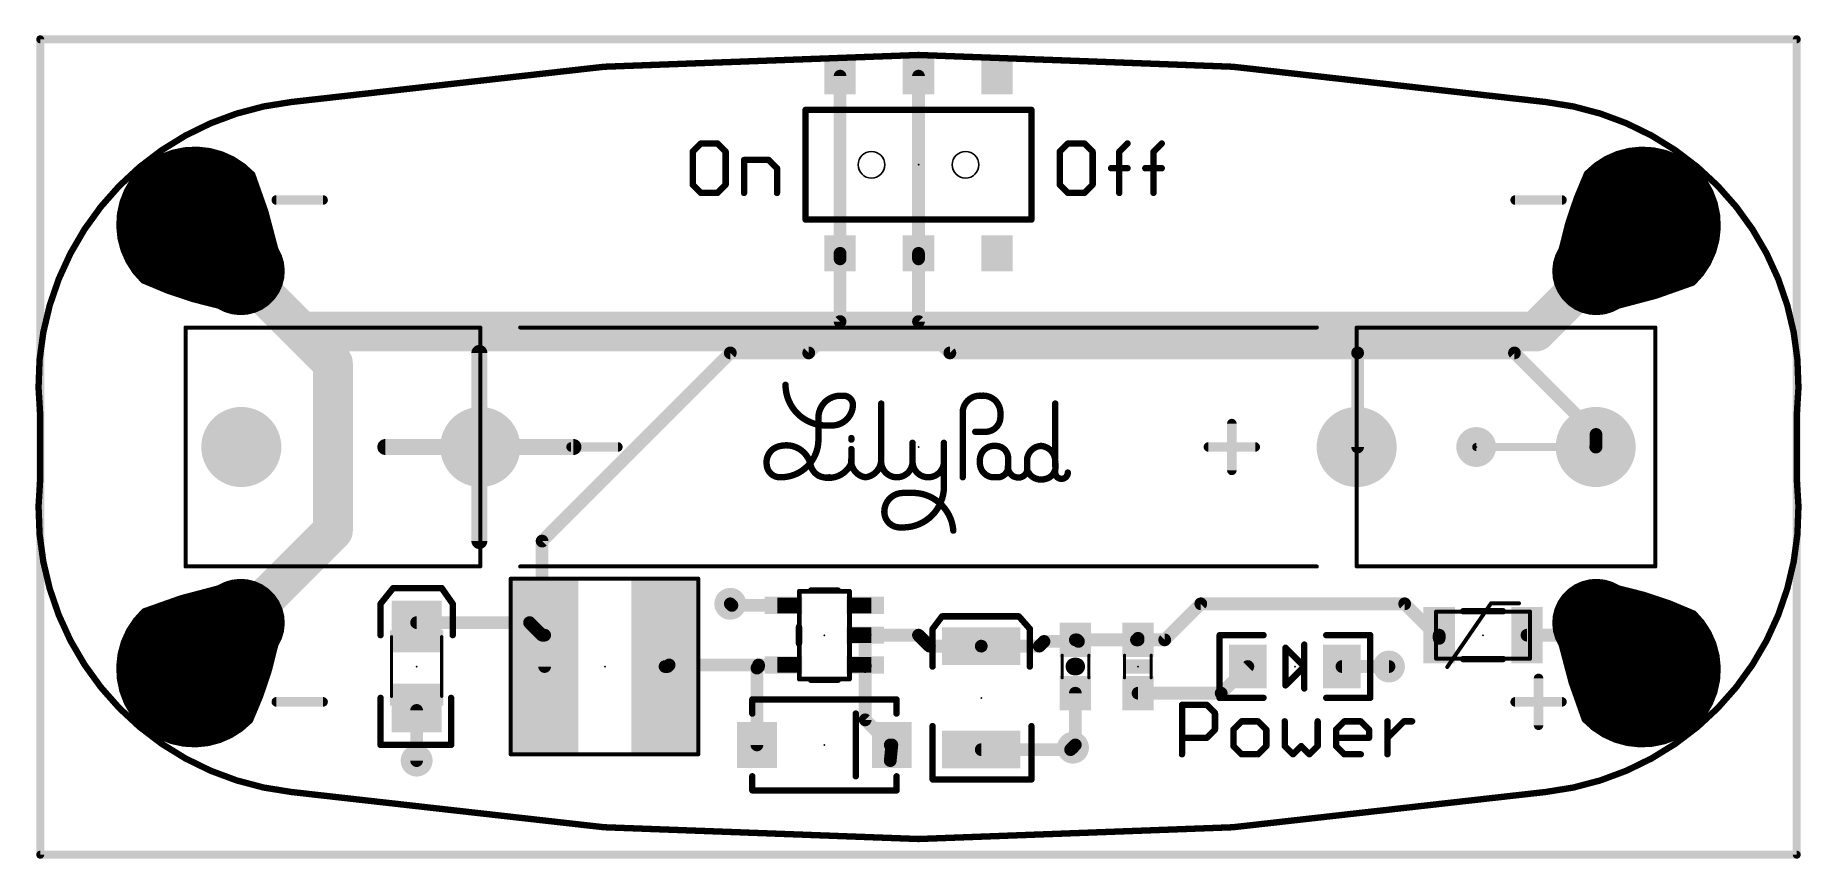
# Model space of a CAD drawing. Extents: x -28.2 to 28.2, y -13.1 to 13.1.
import ezdxf

# ---------------------------------------------------------------- set-up
doc = ezdxf.new("R2010")
doc.units = 0
for name, color, linetype in [('1', 12, 'CONTINUOUS'), ('16', 132, 'CONTINUOUS'), ('17', 110, 'CONTINUOUS'), ('18', 110, 'CONTINUOUS'), ('20', 53, 'CONTINUOUS'), ('21', 41, 'CONTINUOUS'), ('23', 53, 'CONTINUOUS'), ('24', 53, 'CONTINUOUS'), ('51', 53, 'CONTINUOUS')]:
    doc.layers.add(name, color=color, linetype=linetype)

# ---------------------------------------------------------------- blocks, each defined once
blk = doc.blocks.new('ROUNDP')
at = {"const_width": 0.5}
blk.add_lwpolyline([(0, -0.25, 1), (0, 0.25, 1), (0, -0.25)], format="xyb", dxfattribs=at)
blk = doc.blocks.new('RECT')
blk.add_solid([(-0.5, -0.5), (0.5, -0.5), (-0.5, 0.5), (0.5, 0.5)])
blk = doc.blocks.new('PIE')
at = {"const_width": 0.5}
blk.add_lwpolyline([(0, -0.25, 1), (0, 0.25, 1), (0, -0.25)], format="xyb", dxfattribs=at)
blk = doc.blocks.new('ROUNDV')
at = {"const_width": 0.5}
blk.add_lwpolyline([(0, -0.25, 1), (0, 0.25, 1), (0, -0.25)], format="xyb", dxfattribs=at)

msp = doc.modelspace()

# ---------------------------------------------------------------- linework, layer by layer
at = {"layer": '1'}
for points, const_width in [([(-2.5, 6), (-2.5, 11.825)], 0.4064), ([(0, 6.175), (0, 11.825)], 0.4064), ([(-22.9965, 9.4776), (-23.3906, 9.4587)], 0.2032), ([(-22.6044, 9.4346), (-22.9965, 9.4776)], 0.2032), ([(23.0378, 9.4771), (22.6532, 9.4378)], 0.2032), ([(23.4237, 9.4557), (23.0378, 9.4771)], 0.2032), ([(-24.4883, 9.043), (-24.7961, 8.7961)], 0.2032), ([(-24.6157, 8.9408), (-21.5213, 8.9408)], 0.2032), ([(-24.1458, 9.2387), (-24.4883, 9.043)], 0.2032), ([(-24.3115, 9.144), (-21.8263, 9.144)], 0.2032), ([(-23.7769, 9.3784), (-24.1458, 9.2387)], 0.2032), ([(-23.8593, 9.3472), (-22.2838, 9.3472)], 0.2032), ([(-23.3906, 9.4587), (-23.7769, 9.3784)], 0.2032), ([(-22.2238, 9.3308), (-22.6044, 9.4346)], 0.2032), ([(-21.8641, 9.1688), (-22.2238, 9.3308)], 0.2032), ([(-21.5341, 8.9524), (-21.8641, 9.1688)], 0.2032), ([(-21.2421, 8.6872), (-21.5341, 8.9524)], 0.2032), ([(21.6009, 8.9732), (21.3128, 8.7154)], 0.2032), ([(21.5647, 8.9408), (24.6184, 8.9408)], 0.2032), ([(21.9258, 9.1828), (21.6009, 8.9732)], 0.2032), ([(21.8657, 9.144), (24.3178, 9.144)], 0.2032), ([(22.2794, 9.3389), (21.9258, 9.1828)], 0.2032), ([(22.6532, 9.4378), (22.2794, 9.3389)], 0.2032), ([(22.3108, 9.3472), (23.8712, 9.3472)], 0.2032), ([(23.8016, 9.3741), (23.4237, 9.4557)], 0.2032), ([(24.1621, 9.2345), (23.8016, 9.3741)], 0.2032), ([(24.4963, 9.0402), (24.1621, 9.2345)], 0.2032), ([(24.7961, 8.7961), (24.4963, 9.0402)], 0.2032), ([(-25.0402, 8.4963), (-25.2345, 8.1621)], 0.2032), ([(-24.7961, 8.7961), (-25.0402, 8.4963)], 0.2032), ([(-25.0092, 8.5344), (-21.1881, 8.5344)], 0.2032), ([(-24.8437, 8.7376), (-21.2977, 8.7376)], 0.2032), ([(-20.8259, 7.5104), (-21.2421, 8.6872)], 0.2032), ([(21.3128, 8.7154), (20.9853, 7.932)], 0.2032), ([(21.2371, 8.5344), (25.006, 8.5344)], 0.2032), ([(21.3376, 8.7376), (24.843, 8.7376)], 0.2032), ([(25.043, 8.4883), (24.7961, 8.7961)], 0.2032), ([(25.2387, 8.1458), (25.043, 8.4883)], 0.2032), ([(-25.3741, 7.8016), (-25.4557, 7.4237)], 0.2032), ([(-25.2345, 8.1621), (-25.3741, 7.8016)], 0.2032), ([(-25.3264, 7.9248), (-20.9725, 7.9248)], 0.2032), ([(-25.2477, 8.128), (-21.0443, 8.128)], 0.2032), ([(-25.1362, 8.3312), (-21.1162, 8.3312)], 0.2032), ([(20.9853, 7.932), (20.7163, 7.1266)], 0.2032), ([(20.9829, 7.9248), (25.3224, 7.9248)], 0.2032), ([(21.0672, 8.128), (25.2454, 8.128)], 0.2032), ([(21.1522, 8.3312), (25.1327, 8.3312)], 0.2032), ([(25.3784, 7.7769), (25.2387, 8.1458)], 0.2032), ([(-25.4557, 7.4237), (-25.4771, 7.0378)], 0.2032), ([(-25.4617, 7.3152), (-20.7744, 7.3152)], 0.2032), ([(-25.4352, 7.5184), (-20.8287, 7.5184)], 0.2032), ([(-25.3914, 7.7216), (-20.9006, 7.7216)], 0.2032), ([(-20.5074, 6.3035), (-20.8259, 7.5104)], 0.2032), ([(20.7793, 7.3152), (25.4623, 7.3152)], 0.2032), ([(20.8471, 7.5184), (25.4321, 7.5184)], 0.2032), ([(20.915, 7.7216), (25.3899, 7.7216)], 0.2032), ([(25.4587, 7.3906), (25.3784, 7.7769)], 0.2032), ([(25.4776, 6.9965), (25.4587, 7.3906)], 0.2032), ([(-25.4771, 7.0378), (-25.4378, 6.6532)], 0.2032), ([(-25.4729, 7.112), (-20.7208, 7.112)], 0.2032), ([(-25.4639, 6.9088), (-20.6672, 6.9088)], 0.2032), ([(-25.4432, 6.7056), (-20.6135, 6.7056)], 0.2032), ([(20.7163, 7.1266), (20.5074, 6.3035)], 0.2032), ([(20.6095, 6.7056), (25.4457, 6.7056)], 0.2032), ([(20.661, 6.9088), (25.468, 6.9088)], 0.2032), ([(20.7126, 7.112), (25.4721, 7.112)], 0.2032), ([(25.4346, 6.6044), (25.4776, 6.9965)], 0.2032), ([(-25.4378, 6.6532), (-25.3389, 6.2794)], 0.2032), ([(-25.3979, 6.5024), (-20.5599, 6.5024)], 0.2032), ([(-25.3441, 6.2992), (-20.5052, 6.2992)], 0.2032), ([(-25.3389, 6.2794), (-25.1828, 5.9258)], 0.2032), ([(-25.2579, 6.096), (-20.401, 6.096)], 0.2032), ([(-20.4006, 6.0954), (-20.5074, 6.3035)], 0.2032), ([(-20.3328, 5.8715), (-20.4006, 6.0954)], 0.2032), ([(-2.5, 6), (-2.5, 6.175)], 0.4064), ([(-2.5, 4), (-2.5, 6)], 0.4064), ([(0, 6.175), (0, 6)], 0.4064), ([(0, 4), (0, 6.175)], 0.4064), ([(20.4006, 6.0954), (20.3328, 5.8715)], 0.2032), ([(20.5074, 6.3035), (20.4006, 6.0954)], 0.2032), ([(20.401, 6.096), (25.2733, 6.096)], 0.2032), ([(20.5052, 6.2992), (25.3514, 6.2992)], 0.2032), ([(20.5579, 6.5024), (25.4068, 6.5024)], 0.2032), ([(25.1688, 5.8641), (25.3308, 6.2238)], 0.2032), ([(25.3308, 6.2238), (25.4346, 6.6044)], 0.2032), ([(-25.1828, 5.9258), (-24.9732, 5.6009)], 0.2032), ([(-25.1615, 5.8928), (-20.3393, 5.8928)], 0.2032), ([(-25.0304, 5.6896), (-20.3119, 5.6896)], 0.2032), ([(-24.9732, 5.6009), (-24.7154, 5.3128)], 0.2032), ([(-20.3061, 5.6391), (-20.3328, 5.8715)], 0.2032), ([(-20.3215, 5.4057), (-20.3061, 5.6391)], 0.2032), ([(20.3328, 5.8715), (20.3061, 5.6391)], 0.2032), ([(20.3061, 5.6391), (20.3215, 5.4057)], 0.2032), ([(20.3119, 5.6896), (25.0544, 5.6896)], 0.2032), ([(20.3393, 5.8928), (25.1817, 5.8928)], 0.2032), ([(24.6872, 5.2421), (24.9524, 5.5341)], 0.2032), ([(24.9524, 5.5341), (25.1688, 5.8641)], 0.2032), ([(-24.8707, 5.4864), (-20.3162, 5.4864)], 0.2032), ([(-24.7154, 5.3128), (-23.932, 4.9853)], 0.2032), ([(-24.6446, 5.2832), (-20.3522, 5.2832)], 0.2032), ([(-24.1586, 5.08), (-20.4231, 5.08)], 0.2032), ([(-23.932, 4.9853), (-23.1266, 4.7163)], 0.2032), ([(-20.4749, 4.9658), (-20.3784, 5.1788)], 0.2032), ([(-20.3784, 5.1788), (-20.3215, 5.4057)], 0.2032), ([(20.3162, 5.4864), (24.9091, 5.4864)], 0.2032), ([(20.3215, 5.4057), (20.3784, 5.1788)], 0.2032), ([(20.3522, 5.2832), (24.7245, 5.2832)], 0.2032), ([(20.3784, 5.1788), (20.4749, 4.9658)], 0.2032), ([(20.4231, 5.08), (24.2288, 5.08)], 0.2032), ([(23.5104, 4.8259), (24.6872, 5.2421)], 0.2032), ([(-23.6072, 4.8768), (-20.5365, 4.8768)], 0.2032), ([(-23.1266, 4.7163), (-22.3035, 4.5074)], 0.2032), ([(-22.9583, 4.6736), (-20.7079, 4.6736)], 0.2032), ([(-22.3035, 4.5074), (-22.0954, 4.4006)], 0.2032), ([(-22.2313, 4.4704), (-20.9757, 4.4704)], 0.2032), ([(-21.1788, 4.3784), (-20.9658, 4.4749)], 0.2032), ([(-20.9658, 4.4749), (-20.7734, 4.608)], 0.2032), ([(-20.7734, 4.608), (-20.608, 4.7734)], 0.2032), ([(-20.608, 4.7734), (-20.4749, 4.9658)], 0.2032), ([(20.4749, 4.9658), (20.608, 4.7734)], 0.2032), ([(20.5365, 4.8768), (23.6543, 4.8768)], 0.2032), ([(20.608, 4.7734), (20.7734, 4.608)], 0.2032), ([(20.7079, 4.6736), (22.9332, 4.6736)], 0.2032), ([(20.7734, 4.608), (20.9658, 4.4749)], 0.2032), ([(20.9658, 4.4749), (21.1788, 4.3784)], 0.2032), ([(20.9757, 4.4704), (22.2313, 4.4704)], 0.2032), ([(22.0954, 4.4006), (22.3035, 4.5074)], 0.2032), ([(22.3035, 4.5074), (23.5104, 4.8259)], 0.2032), ([(-22.0954, 4.4006), (-21.8715, 4.3328)], 0.2032), ([(-21.8715, 4.3328), (-21.6391, 4.3061)], 0.2032), ([(-21.6391, 4.3061), (-21.4057, 4.3215)], 0.2032), ([(-21.4057, 4.3215), (-21.1788, 4.3784)], 0.2032), ([(-3.5, 3), (-2.5, 4)], 0.4064), ([(1, 3), (0, 4)], 0.4064), ([(21.1788, 4.3784), (21.4057, 4.3215)], 0.2032), ([(21.4057, 4.3215), (21.6391, 4.3061)], 0.2032), ([(21.6391, 4.3061), (21.8715, 4.3328)], 0.2032), ([(21.8715, 4.3328), (22.0954, 4.4006)], 0.2032), ([(-6, 3), (-12, -3)], 0.4064), ([(-3.5, 3), (-6, 3)], 0.4064), ([(1, 3), (14, 3)], 0.4064), ([(14, 3), (19, 3)], 0.4064), ([(14, 3), (14, 0)], 0.4064), ([(19, 3), (21.6, 0.4)], 0.4064), ([(21.6, 0.4), (21.6, 0)], 0.4064), ([(21.6, 0), (21.59, 0)], 0.4064), ([(-12, -3), (-12, -6)], 0.4064), ([(-22.3035, -4.5074), (-23.5104, -4.8259)], 0.2032), ([(-22.0954, -4.4006), (-22.3035, -4.5074)], 0.2032), ([(-22.2313, -4.4704), (-20.9757, -4.4704)], 0.2032), ([(-21.8715, -4.3328), (-22.0954, -4.4006)], 0.2032), ([(-21.6391, -4.3061), (-21.8715, -4.3328)], 0.2032), ([(-21.4057, -4.3215), (-21.6391, -4.3061)], 0.2032), ([(-21.1788, -4.3784), (-21.4057, -4.3215)], 0.2032), ([(-20.9658, -4.4749), (-21.1788, -4.3784)], 0.2032), ([(-20.7734, -4.608), (-20.9658, -4.4749)], 0.2032), ([(20.9658, -4.4749), (20.7734, -4.608)], 0.2032), ([(21.1788, -4.3784), (20.9658, -4.4749)], 0.2032), ([(20.9757, -4.4704), (22.2313, -4.4704)], 0.2032), ([(21.4057, -4.3215), (21.1788, -4.3784)], 0.2032), ([(21.6391, -4.3061), (21.4057, -4.3215)], 0.2032), ([(21.8715, -4.3328), (21.6391, -4.3061)], 0.2032), ([(22.0954, -4.4006), (21.8715, -4.3328)], 0.2032), ([(22.3035, -4.5074), (22.0954, -4.4006)], 0.2032), ([(23.1266, -4.7163), (22.3035, -4.5074)], 0.2032), ([(-23.5104, -4.8259), (-24.6872, -5.2421)], 0.2032), ([(-24.2288, -5.08), (-20.4231, -5.08)], 0.2032), ([(-23.6543, -4.8768), (-20.5365, -4.8768)], 0.2032), ([(-22.9332, -4.6736), (-20.7079, -4.6736)], 0.2032), ([(-20.608, -4.7734), (-20.7734, -4.608)], 0.2032), ([(-20.4749, -4.9658), (-20.608, -4.7734)], 0.2032), ([(-20.3784, -5.1788), (-20.4749, -4.9658)], 0.2032), ([(-5.95, -5.05), (-6, -5)], 0.4064), ([(-4.3001, -5.05), (-5.95, -5.05)], 0.4064), ([(7.85, -6.15), (9, -5)], 0.4064), ([(9, -5), (15.5, -5)], 0.4064), ([(15.5, -5), (16.6, -6.1)], 0.4064), ([(20.4749, -4.9658), (20.3784, -5.1788)], 0.2032), ([(20.4231, -5.08), (24.1586, -5.08)], 0.2032), ([(20.608, -4.7734), (20.4749, -4.9658)], 0.2032), ([(20.5365, -4.8768), (23.6072, -4.8768)], 0.2032), ([(20.7734, -4.608), (20.608, -4.7734)], 0.2032), ([(20.7079, -4.6736), (22.9583, -4.6736)], 0.2032), ([(23.932, -4.9853), (23.1266, -4.7163)], 0.2032), ([(24.7154, -5.3128), (23.932, -4.9853)], 0.2032), ([(-24.9524, -5.5341), (-25.1688, -5.8641)], 0.2032), ([(-25.0544, -5.6896), (-20.3119, -5.6896)], 0.2032), ([(-24.6872, -5.2421), (-24.9524, -5.5341)], 0.2032), ([(-24.9091, -5.4864), (-20.3162, -5.4864)], 0.2032), ([(-24.7245, -5.2832), (-20.3522, -5.2832)], 0.2032), ([(-20.3215, -5.4057), (-20.3784, -5.1788)], 0.2032), ([(-20.3328, -5.8715), (-20.3061, -5.6391)], 0.2032), ([(-20.3061, -5.6391), (-20.3215, -5.4057)], 0.2032), ([(-12.4, -5.6), (-16, -5.6)], 0.4064), ([(-12, -6), (-12.4, -5.6)], 0.4064), ([(20.3215, -5.4057), (20.3061, -5.6391)], 0.2032), ([(20.3061, -5.6391), (20.3328, -5.8715)], 0.2032), ([(20.3119, -5.6896), (25.0304, -5.6896)], 0.2032), ([(20.3162, -5.4864), (24.8707, -5.4864)], 0.2032), ([(20.3784, -5.1788), (20.3215, -5.4057)], 0.2032), ([(20.3522, -5.2832), (24.6446, -5.2832)], 0.2032), ([(24.9732, -5.6009), (24.7154, -5.3128)], 0.2032), ([(25.1828, -5.9258), (24.9732, -5.6009)], 0.2032), ([(-25.3308, -6.2238), (-25.4346, -6.6044)], 0.2032), ([(-25.1688, -5.8641), (-25.3308, -6.2238)], 0.2032), ([(-25.2733, -6.096), (-20.401, -6.096)], 0.2032), ([(-25.1817, -5.8928), (-20.3393, -5.8928)], 0.2032), ([(-20.5074, -6.3035), (-20.4006, -6.0954)], 0.2032), ([(-20.4006, -6.0954), (-20.3328, -5.8715)], 0.2032), ([(-12, -6), (-11.92, -6)], 0.4064), ([(-11.92, -6), (-11.92, -7)], 0.4064), ([(-1.6999, -6), (-1.6999, -6.95)], 0.4064), ([(0, -6), (-1.6999, -6)], 0.4064), ([(0.35, -6.35), (0, -6)], 0.4064), ([(2, -6.35), (0.35, -6.35)], 0.4064), ([(3.85, -6.35), (2, -6.35)], 0.4064), ([(4, -6.2), (3.85, -6.35)], 0.4064), ([(5.1, -6.2), (4, -6.2)], 0.4064), ([(5, -6.15), (5.05, -6.15)], 0.4064), ([(6.95, -6.15), (5, -6.15)], 0.4064), ([(5.05, -6.15), (5.1, -6.2)], 0.4064), ([(7, -6.1), (6.95, -6.15)], 0.4064), ([(7, -6.15), (7, -6.1)], 0.4064), ([(7, -6.15), (7.85, -6.15)], 0.4064), ([(16.6, -6.1), (16.6, -6)], 0.4064), ([(19.4, -6), (22.2, -6)], 0.4064), ([(20.3328, -5.8715), (20.4006, -6.0954)], 0.2032), ([(20.3393, -5.8928), (25.1615, -5.8928)], 0.2032), ([(20.4006, -6.0954), (20.5074, -6.3035)], 0.2032), ([(20.401, -6.096), (25.2579, -6.096)], 0.2032), ([(22.2, -6), (23.1, -6.9)], 0.4064), ([(25.3389, -6.2794), (25.1828, -5.9258)], 0.2032), ([(25.4378, -6.6532), (25.3389, -6.2794)], 0.2032), ([(-25.4346, -6.6044), (-25.4776, -6.9965)], 0.2032), ([(-25.4457, -6.7056), (-20.6095, -6.7056)], 0.2032), ([(-25.4068, -6.5024), (-20.5579, -6.5024)], 0.2032), ([(-25.3514, -6.2992), (-20.5052, -6.2992)], 0.2032), ([(-20.7163, -7.1266), (-20.5074, -6.3035)], 0.2032), ([(-7.95, -6.95), (-8, -7)], 0.4064), ([(-5.1, -6.95), (-7.95, -6.95)], 0.4064), ([(-4.3001, -6.95), (-5.1, -6.95)], 0.4064), ([(-5.1, -6.95), (-5.1, -7)], 0.4064), ([(-1.6999, -6.95), (-1.6999, -6.9999)], 0.4064), ([(-1.6999, -6.95), (-1.6999, -8.7001)], 0.4064), ([(20.5052, -6.2992), (25.3441, -6.2992)], 0.2032), ([(20.5074, -6.3035), (20.8259, -7.5104)], 0.2032), ([(20.5599, -6.5024), (25.3979, -6.5024)], 0.2032), ([(20.6135, -6.7056), (25.4432, -6.7056)], 0.2032), ([(23.1, -6.9), (23, -7)], 0.4064), ([(25.4771, -7.0378), (25.4378, -6.6532)], 0.2032), ([(-25.4776, -6.9965), (-25.4587, -7.3906)], 0.2032), ([(-25.4721, -7.112), (-20.7126, -7.112)], 0.2032), ([(-25.468, -6.9088), (-20.661, -6.9088)], 0.2032), ([(-25.4623, -7.3152), (-20.7793, -7.3152)], 0.2032), ([(-25.4587, -7.3906), (-25.3784, -7.7769)], 0.2032), ([(-20.9853, -7.932), (-20.7163, -7.1266)], 0.2032), ([(-8, -7), (-8.08, -7)], 0.4064), ([(-5.1, -7), (-5.15, -7.05)], 0.4064), ([(-5.15, -7.05), (-5.15, -9.5)], 0.4064), ([(-1.6999, -6.9999), (-1.7, -7)], 0.4064), ([(9.65, -7.85), (10.5, -7)], 0.4064), ([(13.5, -7), (15, -7)], 0.4064), ([(20.6672, -6.9088), (25.4639, -6.9088)], 0.2032), ([(20.7208, -7.112), (25.4729, -7.112)], 0.2032), ([(20.7744, -7.3152), (25.4617, -7.3152)], 0.2032), ([(25.4557, -7.4237), (25.4771, -7.0378)], 0.2032), ([(-25.4321, -7.5184), (-20.8471, -7.5184)], 0.2032), ([(-25.3899, -7.7216), (-20.915, -7.7216)], 0.2032), ([(-25.3784, -7.7769), (-25.2387, -8.1458)], 0.2032), ([(-25.3224, -7.9248), (-20.9829, -7.9248)], 0.2032), ([(-21.3128, -8.7154), (-20.9853, -7.932)], 0.2032), ([(5, -7.85), (5, -9.5)], 0.4064), ([(9.65, -7.85), (7, -7.85)], 0.4064), ([(20.8259, -7.5104), (21.2421, -8.6872)], 0.2032), ([(20.8287, -7.5184), (25.4352, -7.5184)], 0.2032), ([(20.9006, -7.7216), (25.3914, -7.7216)], 0.2032), ([(20.9725, -7.9248), (25.3264, -7.9248)], 0.2032), ([(25.2345, -8.1621), (25.3741, -7.8016)], 0.2032), ([(25.3741, -7.8016), (25.4557, -7.4237)], 0.2032), ([(-25.2454, -8.128), (-21.0672, -8.128)], 0.2032), ([(-25.2387, -8.1458), (-25.043, -8.4883)], 0.2032), ([(-25.1327, -8.3312), (-21.1522, -8.3312)], 0.2032), ([(-25.043, -8.4883), (-24.7961, -8.7961)], 0.2032), ([(-25.006, -8.5344), (-21.2371, -8.5344)], 0.2032), ([(-16, -8.4), (-16, -10)], 0.4064), ([(21.0443, -8.128), (25.2477, -8.128)], 0.2032), ([(21.1162, -8.3312), (25.1362, -8.3312)], 0.2032), ([(21.1881, -8.5344), (25.0092, -8.5344)], 0.2032), ([(24.7961, -8.7961), (25.0402, -8.4963)], 0.2032), ([(25.0402, -8.4963), (25.2345, -8.1621)], 0.2032), ([(-24.843, -8.7376), (-21.3376, -8.7376)], 0.2032), ([(-24.7961, -8.7961), (-24.4963, -9.0402)], 0.2032), ([(-24.6184, -8.9408), (-21.5647, -8.9408)], 0.2032), ([(-24.4963, -9.0402), (-24.1621, -9.2345)], 0.2032), ([(-21.9258, -9.1828), (-21.6009, -8.9732)], 0.2032), ([(-21.6009, -8.9732), (-21.3128, -8.7154)], 0.2032), ([(-1.6999, -8.7001), (-0.9, -9.5)], 0.4064), ([(21.2421, -8.6872), (21.5341, -8.9524)], 0.2032), ([(21.2977, -8.7376), (24.8437, -8.7376)], 0.2032), ([(21.5213, -8.9408), (24.6157, -8.9408)], 0.2032), ([(21.5341, -8.9524), (21.8641, -9.1688)], 0.2032), ([(24.1458, -9.2387), (24.4883, -9.043)], 0.2032), ([(24.4883, -9.043), (24.7961, -8.7961)], 0.2032), ([(-24.3178, -9.144), (-21.8657, -9.144)], 0.2032), ([(-24.1621, -9.2345), (-23.8016, -9.3741)], 0.2032), ([(-23.8712, -9.3472), (-22.3108, -9.3472)], 0.2032), ([(-23.8016, -9.3741), (-23.4237, -9.4557)], 0.2032), ([(-23.4237, -9.4557), (-23.0378, -9.4771)], 0.2032), ([(-23.0378, -9.4771), (-22.6532, -9.4378)], 0.2032), ([(-22.6532, -9.4378), (-22.2794, -9.3389)], 0.2032), ([(-22.2794, -9.3389), (-21.9258, -9.1828)], 0.2032), ([(-0.85, -9.5), (-0.9, -10)], 0.4064), ([(-0.9, -9.5), (-0.85, -9.5)], 0.4064), ([(4.85, -9.65), (2, -9.65)], 0.4064), ([(5, -9.5), (4.85, -9.65)], 0.4064), ([(4.913, -9.587), (4.9, -9.6)], 0.4064), ([(5, -9.5), (4.913, -9.587)], 0.4064), ([(4.913, -9.587), (4.925, -9.587)], 0.4064), ([(5, -9.5), (4.925, -9.575)], 0.4064), ([(4.925, -9.575), (4.925, -9.587)], 0.4064), ([(21.8263, -9.144), (24.3115, -9.144)], 0.2032), ([(21.8641, -9.1688), (22.2238, -9.3308)], 0.2032), ([(22.2238, -9.3308), (22.6044, -9.4346)], 0.2032), ([(22.2838, -9.3472), (23.8593, -9.3472)], 0.2032), ([(22.6044, -9.4346), (22.9965, -9.4776)], 0.2032), ([(22.9965, -9.4776), (23.3906, -9.4587)], 0.2032), ([(23.3906, -9.4587), (23.7769, -9.3784)], 0.2032), ([(23.7769, -9.3784), (24.1458, -9.2387)], 0.2032)]:
    msp.add_lwpolyline(points, dxfattribs=dict(at, const_width=const_width))
for points, const_width in [([(-2.3984, 11.825, 1), (-2.6016, 11.825)], 0.2032), ([(0.1016, 11.825, 1), (-0.1016, 11.825)], 0.2032), ([(-22.991, 9.5281, 1), (-23.0021, 9.4271)], 0.1016), ([(-22.9941, 9.4269, 1), (-22.999, 9.5283)], 0.1016), ([(23.0406, 9.5278, 1), (23.0349, 9.4263)], 0.1016), ([(23.0429, 9.4265, 1), (23.0326, 9.5276)], 0.1016), ([(-24.6157, 8.9916, 1), (-24.6157, 8.89)], 0.1016), ([(-24.5135, 9.0871, 1), (-24.4631, 8.9988)], 0.1016), ([(-24.4566, 9.0033, 1), (-24.5201, 9.0826)], 0.1016), ([(-24.3115, 9.1948, 1), (-24.3115, 9.0932)], 0.1016), ([(-24.1638, 9.2862, 1), (-24.1278, 9.1912)], 0.1016), ([(-24.1206, 9.1946, 1), (-24.171, 9.2828)], 0.1016), ([(-23.8593, 9.398, 1), (-23.8593, 9.2964)], 0.1016), ([(-23.7872, 9.4281, 1), (-23.7665, 9.3287)], 0.1016), ([(-23.7589, 9.3309, 1), (-23.7949, 9.4259)], 0.1016), ([(-23.393, 9.5095, 1), (-23.3882, 9.408)], 0.1016), ([(-23.3803, 9.409, 1), (-23.4009, 9.5084)], 0.1016), ([(-22.591, 9.4836, 1), (-22.6177, 9.3856)], 0.1016), ([(-22.6099, 9.3841, 1), (-22.5988, 9.4851)], 0.1016), ([(-22.2838, 9.2964, 1), (-22.2838, 9.398)], 0.1016), ([(-22.2029, 9.3771, 1), (-22.2446, 9.2845)], 0.1016), ([(-22.2371, 9.2818, 1), (-22.2104, 9.3798)], 0.1016), ([(-21.8362, 9.2112, 1), (-21.8919, 9.1263)], 0.1016), ([(-21.8849, 9.1224, 1), (-21.8432, 9.2151)], 0.1016), ([(-21.8263, 9.0932, 1), (-21.8263, 9.1948)], 0.1016), ([(-21.5, 8.99, 1), (-21.5683, 8.9148)], 0.1016), ([(-21.562, 8.9099, 1), (-21.5063, 8.9949)], 0.1016), ([(-21.5213, 8.89, 1), (-21.5213, 8.9916)], 0.1016), ([(21.5647, 8.9916, 1), (21.5647, 8.89)], 0.1016), ([(21.5734, 9.0159, 1), (21.6285, 8.9305)], 0.1016), ([(21.6348, 8.9354, 1), (21.5671, 9.0111)], 0.1016), ([(21.8657, 9.1948, 1), (21.8657, 9.0932)], 0.1016), ([(21.9053, 9.2292, 1), (21.9463, 9.1363)], 0.1016), ([(21.9533, 9.1401, 1), (21.8983, 9.2255)], 0.1016), ([(22.2664, 9.388, 1), (22.2924, 9.2898)], 0.1016), ([(22.3, 9.2924, 1), (22.2589, 9.3854)], 0.1016), ([(22.3108, 9.398, 1), (22.3108, 9.2964)], 0.1016), ([(22.648, 9.4884, 1), (22.6583, 9.3873)], 0.1016), ([(22.6662, 9.3887, 1), (22.6402, 9.4869)], 0.1016), ([(23.4345, 9.5053, 1), (23.413, 9.406)], 0.1016), ([(23.4209, 9.4049, 1), (23.4266, 9.5064)], 0.1016), ([(23.82, 9.4215, 1), (23.7833, 9.3268)], 0.1016), ([(23.7909, 9.3245, 1), (23.8123, 9.4238)], 0.1016), ([(23.8712, 9.2964, 1), (23.8712, 9.398)], 0.1016), ([(24.1877, 9.2784, 1), (24.1366, 9.1906)], 0.1016), ([(24.1438, 9.1871, 1), (24.1805, 9.2819)], 0.1016), ([(24.3178, 9.0932, 1), (24.3178, 9.1948)], 0.1016), ([(24.5284, 9.0796, 1), (24.4643, 9.0008)], 0.1016), ([(24.4708, 8.9963, 1), (24.5219, 9.0841)], 0.1016), ([(24.6184, 8.89, 1), (24.6184, 8.9916)], 0.1016), ([(-25.0796, 8.5284, 1), (-25.0008, 8.4643)], 0.1016), ([(-24.9963, 8.4708, 1), (-25.0841, 8.5219)], 0.1016), ([(-25.0092, 8.5852, 1), (-25.0092, 8.4836)], 0.1016), ([(-24.8437, 8.7884, 1), (-24.8437, 8.6868)], 0.1016), ([(-24.8278, 8.8357, 1), (-24.7643, 8.7564)], 0.1016), ([(-24.7567, 8.764, 1), (-24.8354, 8.8281)], 0.1016), ([(-21.2977, 8.6868, 1), (-21.2977, 8.7884)], 0.1016), ([(-21.1942, 8.7041, 1), (-21.29, 8.6702)], 0.1016), ([(-21.2763, 8.6496, 1), (-21.208, 8.7248)], 0.1016), ([(-21.1881, 8.4836, 1), (-21.1881, 8.5852)], 0.1016), ([(21.2371, 8.5852, 1), (21.2371, 8.4836)], 0.1016), ([(21.279, 8.7533, 1), (21.3467, 8.6776)], 0.1016), ([(21.3597, 8.6958, 1), (21.266, 8.735)], 0.1016), ([(21.3376, 8.7884, 1), (21.3376, 8.6868)], 0.1016), ([(24.8357, 8.8278, 1), (24.7564, 8.7643)], 0.1016), ([(24.764, 8.7567, 1), (24.8281, 8.8354)], 0.1016), ([(24.843, 8.6868, 1), (24.843, 8.7884)], 0.1016), ([(25.0871, 8.5135, 1), (24.9988, 8.4631)], 0.1016), ([(25.0033, 8.4566, 1), (25.0826, 8.5201)], 0.1016), ([(25.006, 8.4836, 1), (25.006, 8.5852)], 0.1016), ([(-25.3245, 7.7909, 1), (-25.4238, 7.8123)], 0.1016), ([(-25.3264, 7.9756, 1), (-25.3264, 7.874)], 0.1016), ([(-25.2477, 8.1788, 1), (-25.2477, 8.0772)], 0.1016), ([(-25.2784, 8.1877, 1), (-25.1906, 8.1366)], 0.1016), ([(-25.1871, 8.1438, 1), (-25.2819, 8.1805)], 0.1016), ([(-25.1362, 8.382, 1), (-25.1362, 8.2804)], 0.1016), ([(-21.1162, 8.2804, 1), (-21.1162, 8.382)], 0.1016), ([(-21.0443, 8.0772, 1), (-21.0443, 8.1788)], 0.1016), ([(-20.9725, 7.874, 1), (-20.9725, 7.9756)], 0.1016), ([(20.9829, 7.9756, 1), (20.9829, 7.874)], 0.1016), ([(20.9384, 7.9516, 1), (21.0321, 7.9124)], 0.1016), ([(21.0334, 7.9159, 1), (20.9371, 7.9481)], 0.1016), ([(21.0672, 8.1788, 1), (21.0672, 8.0772)], 0.1016), ([(21.1522, 8.382, 1), (21.1522, 8.2804)], 0.1016), ([(25.1327, 8.2804, 1), (25.1327, 8.382)], 0.1016), ([(25.2862, 8.1638, 1), (25.1912, 8.1278)], 0.1016), ([(25.1946, 8.1206, 1), (25.2828, 8.171)], 0.1016), ([(25.2454, 8.0772, 1), (25.2454, 8.1788)], 0.1016), ([(25.3224, 7.874, 1), (25.3224, 7.9756)], 0.1016), ([(-25.4617, 7.366, 1), (-25.4617, 7.2644)], 0.1016), ([(-25.5053, 7.4345, 1), (-25.406, 7.413)], 0.1016), ([(-25.4049, 7.4209, 1), (-25.5064, 7.4266)], 0.1016), ([(-25.4352, 7.5692, 1), (-25.4352, 7.4676)], 0.1016), ([(-25.3914, 7.7724, 1), (-25.3914, 7.6708)], 0.1016), ([(-25.4215, 7.82, 1), (-25.3268, 7.7833)], 0.1016), ([(-20.9006, 7.6708, 1), (-20.9006, 7.7724)], 0.1016), ([(-20.7768, 7.5234, 1), (-20.875, 7.4974)], 0.1016), ([(-20.8738, 7.4935, 1), (-20.778, 7.5273)], 0.1016), ([(-20.8287, 7.4676, 1), (-20.8287, 7.5692)], 0.1016), ([(-20.7744, 7.2644, 1), (-20.7744, 7.366)], 0.1016), ([(20.7793, 7.366, 1), (20.7793, 7.2644)], 0.1016), ([(20.8471, 7.5692, 1), (20.8471, 7.4676)], 0.1016), ([(20.915, 7.7724, 1), (20.915, 7.6708)], 0.1016), ([(25.4281, 7.7872, 1), (25.3287, 7.7665)], 0.1016), ([(25.3309, 7.7589, 1), (25.4259, 7.7949)], 0.1016), ([(25.3899, 7.6708, 1), (25.3899, 7.7724)], 0.1016), ([(25.5095, 7.393, 1), (25.408, 7.3882)], 0.1016), ([(25.409, 7.3803, 1), (25.5084, 7.4009)], 0.1016), ([(25.4321, 7.4676, 1), (25.4321, 7.5692)], 0.1016), ([(25.4623, 7.2644, 1), (25.4623, 7.366)], 0.1016), ([(-25.4265, 7.0429, 1), (-25.5276, 7.0326)], 0.1016), ([(-25.5278, 7.0406, 1), (-25.4263, 7.0349)], 0.1016), ([(-25.4729, 7.1628, 1), (-25.4729, 7.0612)], 0.1016), ([(-25.4639, 6.9596, 1), (-25.4639, 6.858)], 0.1016), ([(-25.4432, 6.7564, 1), (-25.4432, 6.6548)], 0.1016), ([(-20.7208, 7.0612, 1), (-20.7208, 7.1628)], 0.1016), ([(-20.6672, 6.858, 1), (-20.6672, 6.9596)], 0.1016), ([(-20.6135, 6.6548, 1), (-20.6135, 6.7564)], 0.1016), ([(20.6095, 6.7564, 1), (20.6095, 6.6548)], 0.1016), ([(20.661, 6.9596, 1), (20.661, 6.858)], 0.1016), ([(20.7126, 7.1628, 1), (20.7126, 7.0612)], 0.1016), ([(20.6681, 7.1427, 1), (20.7645, 7.1105)], 0.1016), ([(20.7655, 7.1141, 1), (20.6671, 7.1391)], 0.1016), ([(25.4269, 6.9941, 1), (25.5283, 6.999)], 0.1016), ([(25.5281, 6.991, 1), (25.4271, 7.0021)], 0.1016), ([(25.4457, 6.6548, 1), (25.4457, 6.7564)], 0.1016), ([(25.468, 6.858, 1), (25.468, 6.9596)], 0.1016), ([(25.4721, 7.0612, 1), (25.4721, 7.1628)], 0.1016), ([(-25.3887, 6.6662, 1), (-25.4869, 6.6402)], 0.1016), ([(-25.4884, 6.648, 1), (-25.3873, 6.6583)], 0.1016), ([(-25.3979, 6.5532, 1), (-25.3979, 6.4516)], 0.1016), ([(-25.3441, 6.35, 1), (-25.3441, 6.2484)], 0.1016), ([(-25.2924, 6.3, 1), (-25.3854, 6.2589)], 0.1016), ([(-25.388, 6.2664, 1), (-25.2898, 6.2924)], 0.1016), ([(-25.2579, 6.1468, 1), (-25.2579, 6.0452)], 0.1016), ([(-20.5599, 6.4516, 1), (-20.5599, 6.5532)], 0.1016), ([(-20.4623, 6.3267, 1), (-20.5526, 6.2803)], 0.1016), ([(-20.5566, 6.2905, 1), (-20.4583, 6.3165)], 0.1016), ([(-20.5052, 6.2484, 1), (-20.5052, 6.35)], 0.1016), ([(-20.352, 6.1101, 1), (-20.4493, 6.0807)], 0.1016), ([(-20.401, 6.0452, 1), (-20.401, 6.1468)], 0.1016), ([(-2.3984, 6.175, 1), (-2.6016, 6.175)], 0.2032), ([(-2.3984, 6, 1), (-2.6016, 6)], 0.2032), ([(0.1016, 6.175, 1), (-0.1016, 6.175)], 0.2032), ([(0.1016, 6.175, 1), (-0.1016, 6.175)], 0.2032), ([(-0.1016, 6.175, 1), (0.1016, 6.175)], 0.2032), ([(20.401, 6.1468, 1), (20.401, 6.0452)], 0.1016), ([(20.4493, 6.0807, 1), (20.352, 6.1101)], 0.1016), ([(20.5052, 6.35, 1), (20.5052, 6.2484)], 0.1016), ([(20.4582, 6.316, 1), (20.5567, 6.291)], 0.1016), ([(20.5526, 6.2803, 1), (20.4623, 6.3267)], 0.1016), ([(20.5579, 6.5532, 1), (20.5579, 6.4516)], 0.1016), ([(25.2733, 6.0452, 1), (25.2733, 6.1468)], 0.1016), ([(25.2818, 6.2371, 1), (25.3798, 6.2104)], 0.1016), ([(25.3771, 6.2029, 1), (25.2845, 6.2446)], 0.1016), ([(25.3514, 6.2484, 1), (25.3514, 6.35)], 0.1016), ([(25.3841, 6.6099, 1), (25.4851, 6.5988)], 0.1016), ([(25.4836, 6.591, 1), (25.3856, 6.6177)], 0.1016), ([(25.4068, 6.4516, 1), (25.4068, 6.5532)], 0.1016), ([(-25.1401, 5.9533, 1), (-25.2255, 5.8983)], 0.1016), ([(-25.2292, 5.9053, 1), (-25.1363, 5.9463)], 0.1016), ([(-25.1615, 5.9436, 1), (-25.1615, 5.842)], 0.1016), ([(-25.0304, 5.7404, 1), (-25.0304, 5.6388)], 0.1016), ([(-24.9354, 5.6348, 1), (-25.0111, 5.5671)], 0.1016), ([(-25.0159, 5.5734, 1), (-24.9305, 5.6285)], 0.1016), ([(-20.4458, 6.0722, 1), (-20.3555, 6.1186)], 0.1016), ([(-20.2823, 5.8773, 1), (-20.3833, 5.8657)], 0.1016), ([(-20.3814, 5.8568, 1), (-20.2842, 5.8863)], 0.1016), ([(-20.2554, 5.6358, 1), (-20.3568, 5.6425)], 0.1016), ([(-20.3566, 5.6333, 1), (-20.2557, 5.6449)], 0.1016), ([(-20.3393, 5.842, 1), (-20.3393, 5.9436)], 0.1016), ([(-20.3119, 5.6388, 1), (-20.3119, 5.7404)], 0.1016), ([(-2.6016, 6, 1), (-2.3984, 6)], 0.2032), ([(-2.6016, 6, 1), (-2.3984, 6)], 0.2032), ([(-0.1016, 6, 1), (0.1016, 6)], 0.2032), ([(20.3568, 5.6425, 1), (20.2554, 5.6358)], 0.1016), ([(20.2557, 5.6449, 1), (20.3566, 5.6333)], 0.1016), ([(20.3119, 5.7404, 1), (20.3119, 5.6388)], 0.1016), ([(20.2842, 5.8863, 1), (20.3814, 5.8568)], 0.1016), ([(20.3833, 5.8657, 1), (20.2823, 5.8773)], 0.1016), ([(20.3393, 5.9436, 1), (20.3393, 5.842)], 0.1016), ([(20.3555, 6.1186, 1), (20.4458, 6.0722)], 0.1016), ([(24.99, 5.5, 1), (24.9148, 5.5683)], 0.1016), ([(25.0544, 5.6388, 1), (25.0544, 5.7404)], 0.1016), ([(25.1224, 5.8849, 1), (25.2151, 5.8432)], 0.1016), ([(25.2112, 5.8362, 1), (25.1263, 5.8919)], 0.1016), ([(25.1817, 5.842, 1), (25.1817, 5.9436)], 0.1016), ([(-24.8707, 5.5372, 1), (-24.8707, 5.4356)], 0.1016), ([(-24.6958, 5.3597, 1), (-24.735, 5.266)], 0.1016), ([(-24.7533, 5.279, 1), (-24.6776, 5.3467)], 0.1016), ([(-24.6446, 5.334, 1), (-24.6446, 5.2324)], 0.1016), ([(-24.1586, 5.1308, 1), (-24.1586, 5.0292)], 0.1016), ([(-23.9159, 5.0334, 1), (-23.9481, 4.9371)], 0.1016), ([(-23.9516, 4.9384, 1), (-23.9124, 5.0321)], 0.1016), ([(-20.4276, 5.1912, 1), (-20.3291, 5.1665)], 0.1016), ([(-20.3321, 5.1579, 1), (-20.4246, 5.1998)], 0.1016), ([(-20.4231, 5.0292, 1), (-20.4231, 5.1308)], 0.1016), ([(-20.3722, 5.4091, 1), (-20.2708, 5.4024)], 0.1016), ([(-20.2722, 5.3934, 1), (-20.3708, 5.4181)], 0.1016), ([(-20.3522, 5.2324, 1), (-20.3522, 5.334)], 0.1016), ([(-20.3162, 5.4356, 1), (-20.3162, 5.5372)], 0.1016), ([(20.3162, 5.5372, 1), (20.3162, 5.4356)], 0.1016), ([(20.3708, 5.4181, 1), (20.2722, 5.3934)], 0.1016), ([(20.2708, 5.4024, 1), (20.3722, 5.4091)], 0.1016), ([(20.3522, 5.334, 1), (20.3522, 5.2324)], 0.1016), ([(20.4246, 5.1998, 1), (20.3321, 5.1579)], 0.1016), ([(20.3291, 5.1665, 1), (20.4276, 5.1912)], 0.1016), ([(20.4231, 5.1308, 1), (20.4231, 5.0292)], 0.1016), ([(24.2288, 5.0292, 1), (24.2288, 5.1308)], 0.1016), ([(24.6496, 5.2763, 1), (24.7248, 5.208)], 0.1016), ([(24.7041, 5.1942, 1), (24.6702, 5.29)], 0.1016), ([(24.7245, 5.2324, 1), (24.7245, 5.334)], 0.1016), ([(24.9099, 5.562, 1), (24.9949, 5.5063)], 0.1016), ([(24.9091, 5.4356, 1), (24.9091, 5.5372)], 0.1016), ([(-23.6072, 4.9276, 1), (-23.6072, 4.826)], 0.1016), ([(-23.1141, 4.7655, 1), (-23.1391, 4.6671)], 0.1016), ([(-23.1427, 4.6681, 1), (-23.1105, 4.7645)], 0.1016), ([(-22.9583, 4.7244, 1), (-22.9583, 4.6228)], 0.1016), ([(-22.2803, 4.5526, 1), (-22.3267, 4.4623)], 0.1016), ([(-22.316, 4.4582, 1), (-22.291, 4.5567)], 0.1016), ([(-22.2313, 4.5212, 1), (-22.2313, 4.4196)], 0.1016), ([(-20.9947, 4.5167, 1), (-20.9369, 4.4331)], 0.1016), ([(-20.9448, 4.4286, 1), (-20.9868, 4.5212)], 0.1016), ([(-20.9757, 4.4196, 1), (-20.9757, 4.5212)], 0.1016), ([(-20.8094, 4.644, 1), (-20.7375, 4.5721)], 0.1016), ([(-20.7445, 4.5663, 1), (-20.8024, 4.6498)], 0.1016), ([(-20.7079, 4.6228, 1), (-20.7079, 4.7244)], 0.1016), ([(-20.6498, 4.8024, 1), (-20.5663, 4.7445)], 0.1016), ([(-20.5721, 4.7375, 1), (-20.644, 4.8094)], 0.1016), ([(-20.5365, 4.826, 1), (-20.5365, 4.9276)], 0.1016), ([(-20.5212, 4.9868, 1), (-20.4286, 4.9448)], 0.1016), ([(-20.4331, 4.9369, 1), (-20.5167, 4.9947)], 0.1016), ([(20.5167, 4.9947, 1), (20.4331, 4.9369)], 0.1016), ([(20.4286, 4.9448, 1), (20.5212, 4.9868)], 0.1016), ([(20.5365, 4.9276, 1), (20.5365, 4.826)], 0.1016), ([(20.644, 4.8094, 1), (20.5721, 4.7375)], 0.1016), ([(20.5663, 4.7445, 1), (20.6498, 4.8024)], 0.1016), ([(20.7079, 4.7244, 1), (20.7079, 4.6228)], 0.1016), ([(20.8024, 4.6498, 1), (20.7445, 4.5663)], 0.1016), ([(20.7375, 4.5721, 1), (20.8094, 4.644)], 0.1016), ([(20.9868, 4.5212, 1), (20.9448, 4.4286)], 0.1016), ([(20.9757, 4.5212, 1), (20.9757, 4.4196)], 0.1016), ([(20.9369, 4.4331, 1), (20.9947, 4.5167)], 0.1016), ([(22.2313, 4.4196, 1), (22.2313, 4.5212)], 0.1016), ([(22.2905, 4.5566, 1), (22.3165, 4.4583)], 0.1016), ([(22.3267, 4.4623, 1), (22.2803, 4.5526)], 0.1016), ([(22.9332, 4.6228, 1), (22.9332, 4.7244)], 0.1016), ([(23.4935, 4.8738, 1), (23.5273, 4.778)], 0.1016), ([(23.5234, 4.7768, 1), (23.4974, 4.875)], 0.1016), ([(23.6543, 4.826, 1), (23.6543, 4.9276)], 0.1016), ([(-22.0807, 4.4493, 1), (-22.1101, 4.352)], 0.1016), ([(-22.1186, 4.3555, 1), (-22.0722, 4.4458)], 0.1016), ([(-21.8657, 4.3833, 1), (-21.8773, 4.2823)], 0.1016), ([(-21.8863, 4.2842, 1), (-21.8568, 4.3814)], 0.1016), ([(-21.6425, 4.3568, 1), (-21.6358, 4.2554)], 0.1016), ([(-21.6449, 4.2557, 1), (-21.6333, 4.3566)], 0.1016), ([(-21.4181, 4.3708, 1), (-21.3934, 4.2722)], 0.1016), ([(-21.4024, 4.2708, 1), (-21.4091, 4.3722)], 0.1016), ([(-21.1998, 4.4246, 1), (-21.1579, 4.3321)], 0.1016), ([(-21.1665, 4.3291, 1), (-21.1912, 4.4276)], 0.1016), ([(-2.6016, 4, 1), (-2.3984, 4)], 0.2032), ([(-2.4282, 3.9282, 1), (-2.5718, 4.0718)], 0.2032), ([(-0.1016, 4, 1), (0.1016, 4)], 0.2032), ([(0.0718, 4.0718, 1), (-0.0718, 3.9282)], 0.2032), ([(21.1912, 4.4276, 1), (21.1665, 4.3291)], 0.1016), ([(21.1579, 4.3321, 1), (21.1998, 4.4246)], 0.1016), ([(21.4091, 4.3722, 1), (21.4024, 4.2708)], 0.1016), ([(21.3934, 4.2722, 1), (21.4181, 4.3708)], 0.1016), ([(21.6333, 4.3566, 1), (21.6449, 4.2557)], 0.1016), ([(21.6358, 4.2554, 1), (21.6425, 4.3568)], 0.1016), ([(21.8568, 4.3814, 1), (21.8863, 4.2842)], 0.1016), ([(21.8773, 4.2823, 1), (21.8657, 4.3833)], 0.1016), ([(22.0722, 4.4458, 1), (22.1186, 4.3555)], 0.1016), ([(22.1101, 4.352, 1), (22.0807, 4.4493)], 0.1016), ([(-6, 3.1016, 1), (-6, 2.8984)], 0.2032), ([(-5.9282, 2.9282, 1), (-6.0718, 3.0718)], 0.2032), ([(-3.5718, 3.0718, 1), (-3.4282, 2.9282)], 0.2032), ([(-3.5, 2.8984, 1), (-3.5, 3.1016)], 0.2032), ([(1, 3.1016, 1), (1, 2.8984)], 0.2032), ([(0.9282, 2.9282, 1), (1.0718, 3.0718)], 0.2032), ([(14, 3.1016, 1), (14, 2.8984)], 0.2032), ([(14.1016, 3, 1), (13.8984, 3)], 0.2032), ([(14, 2.8984, 1), (14, 3.1016)], 0.2032), ([(19.0718, 3.0718, 1), (18.9282, 2.9282)], 0.2032), ([(19, 2.8984, 1), (19, 3.1016)], 0.2032), ([(21.7016, 0.4, 1), (21.4984, 0.4)], 0.2032), ([(21.5282, 0.3282, 1), (21.6718, 0.4718)], 0.2032), ([(13.8984, 0, 1), (14.1016, 0)], 0.2032), ([(21.59, 0.1016, 1), (21.59, -0.1016)], 0.2032), ([(21.4984, 0, 1), (21.7016, 0)], 0.2032), ([(21.6, -0.1016, 1), (21.6, 0.1016)], 0.2032), ([(-11.8984, -3, 1), (-12.1016, -3)], 0.2032), ([(-12.0718, -2.9282, 1), (-11.9282, -3.0718)], 0.2032), ([(-22.3267, -4.4623, 1), (-22.2803, -4.5526)], 0.1016), ([(-22.2905, -4.5566, 1), (-22.3165, -4.4583)], 0.1016), ([(-22.2313, -4.4196, 1), (-22.2313, -4.5212)], 0.1016), ([(-22.1101, -4.352, 1), (-22.0807, -4.4493)], 0.1016), ([(-22.0722, -4.4458, 1), (-22.1186, -4.3555)], 0.1016), ([(-21.8773, -4.2823, 1), (-21.8657, -4.3833)], 0.1016), ([(-21.8568, -4.3814, 1), (-21.8863, -4.2842)], 0.1016), ([(-21.6358, -4.2554, 1), (-21.6425, -4.3568)], 0.1016), ([(-21.6333, -4.3566, 1), (-21.6449, -4.2557)], 0.1016), ([(-21.3934, -4.2722, 1), (-21.4181, -4.3708)], 0.1016), ([(-21.4091, -4.3722, 1), (-21.4024, -4.2708)], 0.1016), ([(-21.1579, -4.3321, 1), (-21.1998, -4.4246)], 0.1016), ([(-21.1912, -4.4276, 1), (-21.1665, -4.3291)], 0.1016), ([(-20.9369, -4.4331, 1), (-20.9947, -4.5167)], 0.1016), ([(-20.9868, -4.5212, 1), (-20.9448, -4.4286)], 0.1016), ([(-20.9757, -4.5212, 1), (-20.9757, -4.4196)], 0.1016), ([(20.9448, -4.4286, 1), (20.9868, -4.5212)], 0.1016), ([(20.9757, -4.4196, 1), (20.9757, -4.5212)], 0.1016), ([(20.9947, -4.5167, 1), (20.9369, -4.4331)], 0.1016), ([(21.1665, -4.3291, 1), (21.1912, -4.4276)], 0.1016), ([(21.1998, -4.4246, 1), (21.1579, -4.3321)], 0.1016), ([(21.4024, -4.2708, 1), (21.4091, -4.3722)], 0.1016), ([(21.4181, -4.3708, 1), (21.3934, -4.2722)], 0.1016), ([(21.6449, -4.2557, 1), (21.6333, -4.3566)], 0.1016), ([(21.6425, -4.3568, 1), (21.6358, -4.2554)], 0.1016), ([(21.8863, -4.2842, 1), (21.8568, -4.3814)], 0.1016), ([(21.8657, -4.3833, 1), (21.8773, -4.2823)], 0.1016), ([(22.1186, -4.3555, 1), (22.0722, -4.4458)], 0.1016), ([(22.0807, -4.4493, 1), (22.1101, -4.352)], 0.1016), ([(22.2313, -4.5212, 1), (22.2313, -4.4196)], 0.1016), ([(22.316, -4.4582, 1), (22.291, -4.5567)], 0.1016), ([(22.2803, -4.5526, 1), (22.3267, -4.4623)], 0.1016), ([(-24.2288, -5.0292, 1), (-24.2288, -5.1308)], 0.1016), ([(-23.6543, -4.826, 1), (-23.6543, -4.9276)], 0.1016), ([(-23.5234, -4.7768, 1), (-23.4974, -4.875)], 0.1016), ([(-23.4935, -4.8738, 1), (-23.5273, -4.778)], 0.1016), ([(-22.9332, -4.6228, 1), (-22.9332, -4.7244)], 0.1016), ([(-20.7375, -4.5721, 1), (-20.8094, -4.644)], 0.1016), ([(-20.8024, -4.6498, 1), (-20.7445, -4.5663)], 0.1016), ([(-20.7079, -4.7244, 1), (-20.7079, -4.6228)], 0.1016), ([(-20.5663, -4.7445, 1), (-20.6498, -4.8024)], 0.1016), ([(-20.644, -4.8094, 1), (-20.5721, -4.7375)], 0.1016), ([(-20.5365, -4.9276, 1), (-20.5365, -4.826)], 0.1016), ([(-20.4286, -4.9448, 1), (-20.5212, -4.9868)], 0.1016), ([(-20.5167, -4.9947, 1), (-20.4331, -4.9369)], 0.1016), ([(-20.4231, -5.1308, 1), (-20.4231, -5.0292)], 0.1016), ([(-5.9282, -4.9282, 1), (-6.0718, -5.0718)], 0.2032), ([(-5.95, -4.9484, 1), (-5.95, -5.1516)], 0.2032), ([(-6.0218, -5.1218, 1), (-5.8782, -4.9782)], 0.2032), ([(-4.3001, -5.1516, 1), (-4.3001, -4.9484)], 0.2032), ([(9, -4.8984, 1), (9, -5.1016)], 0.2032), ([(9.0718, -5.0718, 1), (8.9282, -4.9282)], 0.2032), ([(15.5718, -4.9282, 1), (15.4282, -5.0718)], 0.2032), ([(15.5, -5.1016, 1), (15.5, -4.8984)], 0.2032), ([(20.4231, -5.0292, 1), (20.4231, -5.1308)], 0.1016), ([(20.4331, -4.9369, 1), (20.5167, -4.9947)], 0.1016), ([(20.5212, -4.9868, 1), (20.4286, -4.9448)], 0.1016), ([(20.5365, -4.826, 1), (20.5365, -4.9276)], 0.1016), ([(20.5721, -4.7375, 1), (20.644, -4.8094)], 0.1016), ([(20.6498, -4.8024, 1), (20.5663, -4.7445)], 0.1016), ([(20.7079, -4.6228, 1), (20.7079, -4.7244)], 0.1016), ([(20.7445, -4.5663, 1), (20.8024, -4.6498)], 0.1016), ([(20.8094, -4.644, 1), (20.7375, -4.5721)], 0.1016), ([(22.9583, -4.7244, 1), (22.9583, -4.6228)], 0.1016), ([(23.1427, -4.6681, 1), (23.1105, -4.7645)], 0.1016), ([(23.1141, -4.7655, 1), (23.1391, -4.6671)], 0.1016), ([(23.6072, -4.9276, 1), (23.6072, -4.826)], 0.1016), ([(23.9516, -4.9384, 1), (23.9124, -5.0321)], 0.1016), ([(23.9159, -5.0334, 1), (23.9481, -4.9371)], 0.1016), ([(24.1586, -5.1308, 1), (24.1586, -5.0292)], 0.1016), ([(-25.0544, -5.6388, 1), (-25.0544, -5.7404)], 0.1016), ([(-24.99, -5.5, 1), (-24.9148, -5.5683)], 0.1016), ([(-24.9099, -5.562, 1), (-24.9949, -5.5063)], 0.1016), ([(-24.9091, -5.4356, 1), (-24.9091, -5.5372)], 0.1016), ([(-24.7245, -5.2324, 1), (-24.7245, -5.334)], 0.1016), ([(-24.7041, -5.1942, 1), (-24.6702, -5.29)], 0.1016), ([(-24.6496, -5.2763, 1), (-24.7248, -5.208)], 0.1016), ([(-20.3291, -5.1665, 1), (-20.4276, -5.1912)], 0.1016), ([(-20.4246, -5.1998, 1), (-20.3321, -5.1579)], 0.1016), ([(-20.2708, -5.4024, 1), (-20.3722, -5.4091)], 0.1016), ([(-20.3708, -5.4181, 1), (-20.2722, -5.3934)], 0.1016), ([(-20.3568, -5.6425, 1), (-20.2554, -5.6358)], 0.1016), ([(-20.2557, -5.6449, 1), (-20.3566, -5.6333)], 0.1016), ([(-20.3522, -5.334, 1), (-20.3522, -5.2324)], 0.1016), ([(-20.3162, -5.5372, 1), (-20.3162, -5.4356)], 0.1016), ([(-20.3119, -5.7404, 1), (-20.3119, -5.6388)], 0.1016), ([(-16, -5.4984, 1), (-16, -5.7016)], 0.2032), ([(-12.3282, -5.5282, 1), (-12.4718, -5.6718)], 0.2032), ([(-12.4, -5.7016, 1), (-12.4, -5.4984)], 0.2032), ([(20.2554, -5.6358, 1), (20.3568, -5.6425)], 0.1016), ([(20.3566, -5.6333, 1), (20.2557, -5.6449)], 0.1016), ([(20.3119, -5.6388, 1), (20.3119, -5.7404)], 0.1016), ([(20.3162, -5.4356, 1), (20.3162, -5.5372)], 0.1016), ([(20.2722, -5.3934, 1), (20.3708, -5.4181)], 0.1016), ([(20.3722, -5.4091, 1), (20.2708, -5.4024)], 0.1016), ([(20.3522, -5.2324, 1), (20.3522, -5.334)], 0.1016), ([(20.3321, -5.1579, 1), (20.4246, -5.1998)], 0.1016), ([(20.4276, -5.1912, 1), (20.3291, -5.1665)], 0.1016), ([(24.6446, -5.334, 1), (24.6446, -5.2324)], 0.1016), ([(24.7533, -5.279, 1), (24.6776, -5.3467)], 0.1016), ([(24.6958, -5.3597, 1), (24.735, -5.266)], 0.1016), ([(24.8707, -5.5372, 1), (24.8707, -5.4356)], 0.1016), ([(25.0159, -5.5734, 1), (24.9305, -5.6285)], 0.1016), ([(24.9354, -5.6348, 1), (25.0111, -5.5671)], 0.1016), ([(25.0304, -5.7404, 1), (25.0304, -5.6388)], 0.1016), ([(-25.3771, -6.2029, 1), (-25.2845, -6.2446)], 0.1016), ([(-25.2818, -6.2371, 1), (-25.3798, -6.2104)], 0.1016), ([(-25.2733, -6.0452, 1), (-25.2733, -6.1468)], 0.1016), ([(-25.1817, -5.842, 1), (-25.1817, -5.9436)], 0.1016), ([(-25.2112, -5.8362, 1), (-25.1263, -5.8919)], 0.1016), ([(-25.1224, -5.8849, 1), (-25.2151, -5.8432)], 0.1016), ([(-20.4493, -6.0807, 1), (-20.352, -6.1101)], 0.1016), ([(-20.3555, -6.1186, 1), (-20.4458, -6.0722)], 0.1016), ([(-20.401, -6.1468, 1), (-20.401, -6.0452)], 0.1016), ([(-20.3833, -5.8657, 1), (-20.2823, -5.8773)], 0.1016), ([(-20.2842, -5.8863, 1), (-20.3814, -5.8568)], 0.1016), ([(-20.3393, -5.9436, 1), (-20.3393, -5.842)], 0.1016), ([(-12, -5.8984, 1), (-12, -6.1016)], 0.2032), ([(-12.1016, -6, 1), (-11.8984, -6)], 0.2032), ([(-12.0718, -6.0718, 1), (-11.9282, -5.9282)], 0.2032), ([(-11.8184, -6, 1), (-12.0216, -6)], 0.2032), ([(-11.92, -6.1016, 1), (-11.92, -5.8984)], 0.2032), ([(-1.5983, -6, 1), (-1.8015, -6)], 0.2032), ([(-1.6999, -5.8984, 1), (-1.6999, -6.1016)], 0.2032), ([(0.0718, -5.9282, 1), (-0.0718, -6.0718)], 0.2032), ([(0, -6.1016, 1), (0, -5.8984)], 0.2032), ([(0.35, -6.2484, 1), (0.35, -6.4516)], 0.2032), ([(0.2782, -6.4218, 1), (0.4218, -6.2782)], 0.2032), ([(2, -6.2484, 1), (2, -6.4516)], 0.2032), ([(2, -6.4516, 1), (2, -6.2484)], 0.2032), ([(3.7782, -6.2782, 1), (3.9218, -6.4218)], 0.2032), ([(3.85, -6.4516, 1), (3.85, -6.2484)], 0.2032), ([(4, -6.0984, 1), (4, -6.3016)], 0.2032), ([(4.0718, -6.2718, 1), (3.9282, -6.1282)], 0.2032), ([(5, -6.0484, 1), (5, -6.2516)], 0.2032), ([(5, -6.0484, 1), (5, -6.2516)], 0.2032), ([(5.1218, -6.0782, 1), (4.9782, -6.2218)], 0.2032), ([(5.0282, -6.2718, 1), (5.1718, -6.1282)], 0.2032), ([(5.05, -6.2516, 1), (5.05, -6.0484)], 0.2032), ([(5.1, -6.3016, 1), (5.1, -6.0984)], 0.2032), ([(6.8782, -6.0782, 1), (7.0218, -6.2218)], 0.2032), ([(7.1016, -6.1, 1), (6.8984, -6.1)], 0.2032), ([(7, -6.0484, 1), (7, -6.2516)], 0.2032), ([(6.8984, -6.15, 1), (7.1016, -6.15)], 0.2032), ([(7.0718, -6.1718, 1), (6.9282, -6.0282)], 0.2032), ([(6.95, -6.2516, 1), (6.95, -6.0484)], 0.2032), ([(7.7782, -6.0782, 1), (7.9218, -6.2218)], 0.2032), ([(7.85, -6.2516, 1), (7.85, -6.0484)], 0.2032), ([(16.7016, -6, 1), (16.4984, -6)], 0.2032), ([(16.4984, -6.1, 1), (16.7016, -6.1)], 0.2032), ([(16.5282, -6.1718, 1), (16.6718, -6.0282)], 0.2032), ([(19.4, -5.8984, 1), (19.4, -6.1016)], 0.2032), ([(20.3814, -5.8568, 1), (20.2842, -5.8863)], 0.1016), ([(20.2823, -5.8773, 1), (20.3833, -5.8657)], 0.1016), ([(20.3393, -5.842, 1), (20.3393, -5.9436)], 0.1016), ([(20.4458, -6.0722, 1), (20.3555, -6.1186)], 0.1016), ([(20.401, -6.0452, 1), (20.401, -6.1468)], 0.1016), ([(20.352, -6.1101, 1), (20.4493, -6.0807)], 0.1016), ([(22.2718, -5.9282, 1), (22.1282, -6.0718)], 0.2032), ([(22.2, -6.1016, 1), (22.2, -5.8984)], 0.2032), ([(25.2292, -5.9053, 1), (25.1363, -5.9463)], 0.1016), ([(25.1401, -5.9533, 1), (25.2255, -5.8983)], 0.1016), ([(25.1615, -5.9436, 1), (25.1615, -5.842)], 0.1016), ([(25.2579, -6.1468, 1), (25.2579, -6.0452)], 0.1016), ([(25.388, -6.2664, 1), (25.2898, -6.2924)], 0.1016), ([(-25.4457, -6.6548, 1), (-25.4457, -6.7564)], 0.1016), ([(-25.4836, -6.591, 1), (-25.3856, -6.6177)], 0.1016), ([(-25.3841, -6.6099, 1), (-25.4851, -6.5988)], 0.1016), ([(-25.4068, -6.4516, 1), (-25.4068, -6.5532)], 0.1016), ([(-25.3514, -6.2484, 1), (-25.3514, -6.35)], 0.1016), ([(-20.6095, -6.7564, 1), (-20.6095, -6.6548)], 0.1016), ([(-20.5526, -6.2803, 1), (-20.4623, -6.3267)], 0.1016), ([(-20.5579, -6.5532, 1), (-20.5579, -6.4516)], 0.1016), ([(-20.4582, -6.316, 1), (-20.5567, -6.291)], 0.1016), ([(-20.5052, -6.35, 1), (-20.5052, -6.2484)], 0.1016), ([(-7.95, -6.8484, 1), (-7.95, -7.0516)], 0.2032), ([(-7.8782, -7.0218, 1), (-8.0218, -6.8782)], 0.2032), ([(-5.1, -6.8484, 1), (-5.1, -7.0516)], 0.2032), ([(-4.9984, -6.95, 1), (-5.2016, -6.95)], 0.2032), ([(-5.1, -7.0516, 1), (-5.1, -6.8484)], 0.2032), ([(-4.3001, -7.0516, 1), (-4.3001, -6.8484)], 0.2032), ([(-1.5983, -6.95, 1), (-1.8015, -6.95)], 0.2032), ([(-1.5983, -6.95, 1), (-1.8015, -6.95)], 0.2032), ([(20.5052, -6.2484, 1), (20.5052, -6.35)], 0.1016), ([(20.5566, -6.2905, 1), (20.4583, -6.3165)], 0.1016), ([(20.4623, -6.3267, 1), (20.5526, -6.2803)], 0.1016), ([(20.5599, -6.4516, 1), (20.5599, -6.5532)], 0.1016), ([(20.6135, -6.6548, 1), (20.6135, -6.7564)], 0.1016), ([(23.1718, -6.9718, 1), (23.0282, -6.8282)], 0.2032), ([(23.0282, -6.9718, 1), (23.1718, -6.8282)], 0.2032), ([(25.2924, -6.3, 1), (25.3854, -6.2589)], 0.1016), ([(25.3441, -6.35, 1), (25.3441, -6.2484)], 0.1016), ([(25.4884, -6.648, 1), (25.3873, -6.6583)], 0.1016), ([(25.3887, -6.6662, 1), (25.4869, -6.6402)], 0.1016), ([(25.3979, -6.5532, 1), (25.3979, -6.4516)], 0.1016), ([(25.4432, -6.7564, 1), (25.4432, -6.6548)], 0.1016), ([(-25.4269, -6.9941, 1), (-25.5283, -6.999)], 0.1016), ([(-25.5281, -6.991, 1), (-25.4271, -7.0021)], 0.1016), ([(-25.4721, -7.0612, 1), (-25.4721, -7.1628)], 0.1016), ([(-25.468, -6.858, 1), (-25.468, -6.9596)], 0.1016), ([(-25.4623, -7.2644, 1), (-25.4623, -7.366)], 0.1016), ([(-25.409, -7.3803, 1), (-25.5084, -7.4009)], 0.1016), ([(-20.7793, -7.366, 1), (-20.7793, -7.2644)], 0.1016), ([(-20.7655, -7.1141, 1), (-20.6671, -7.1391)], 0.1016), ([(-20.6681, -7.1427, 1), (-20.7645, -7.1105)], 0.1016), ([(-20.7126, -7.1628, 1), (-20.7126, -7.0612)], 0.1016), ([(-20.661, -6.9596, 1), (-20.661, -6.858)], 0.1016), ([(-12.0216, -7, 1), (-11.8184, -7)], 0.2032), ([(-8.08, -6.8984, 1), (-8.08, -7.1016)], 0.2032), ([(-8.0718, -6.9282, 1), (-7.9282, -7.0718)], 0.2032), ([(-8, -7.1016, 1), (-8, -6.8984)], 0.2032), ([(-5.0484, -7.05, 1), (-5.2516, -7.05)], 0.2032), ([(-5.2218, -6.9782, 1), (-5.0782, -7.1218)], 0.2032), ([(-5.2016, -7, 1), (-4.9984, -7)], 0.2032), ([(-5.0282, -7.0718, 1), (-5.1718, -6.9282)], 0.2032), ([(-1.7718, -6.9282, 1), (-1.6282, -7.0718)], 0.2032), ([(-1.8015, -6.95, 1), (-1.5983, -6.95)], 0.2032), ([(-1.8015, -6.9999, 1), (-1.5983, -6.9999)], 0.2032), ([(-1.6281, -7.0717, 1), (-1.7717, -6.9281)], 0.2032), ([(10.5718, -7.0718, 1), (10.4282, -6.9282)], 0.2032), ([(13.5, -6.8984, 1), (13.5, -7.1016)], 0.2032), ([(15, -7.1016, 1), (15, -6.8984)], 0.2032), ([(20.6672, -6.858, 1), (20.6672, -6.9596)], 0.1016), ([(20.7208, -7.0612, 1), (20.7208, -7.1628)], 0.1016), ([(20.7744, -7.2644, 1), (20.7744, -7.366)], 0.1016), ([(22.9282, -6.9282, 1), (23.0718, -7.0718)], 0.2032), ([(25.5278, -7.0406, 1), (25.4263, -7.0349)], 0.1016), ([(25.4265, -7.0429, 1), (25.5276, -7.0326)], 0.1016), ([(25.4617, -7.366, 1), (25.4617, -7.2644)], 0.1016), ([(25.4639, -6.9596, 1), (25.4639, -6.858)], 0.1016), ([(25.4729, -7.1628, 1), (25.4729, -7.0612)], 0.1016), ([(-25.5095, -7.393, 1), (-25.408, -7.3882)], 0.1016), ([(-25.4321, -7.4676, 1), (-25.4321, -7.5692)], 0.1016), ([(-25.3899, -7.6708, 1), (-25.3899, -7.7724)], 0.1016), ([(-25.3309, -7.7589, 1), (-25.4259, -7.7949)], 0.1016), ([(-25.4281, -7.7872, 1), (-25.3287, -7.7665)], 0.1016), ([(-25.3224, -7.874, 1), (-25.3224, -7.9756)], 0.1016), ([(-21.0334, -7.9159, 1), (-20.9371, -7.9481)], 0.1016), ([(-20.9384, -7.9516, 1), (-21.0321, -7.9124)], 0.1016), ([(-20.9829, -7.9756, 1), (-20.9829, -7.874)], 0.1016), ([(-20.915, -7.7724, 1), (-20.915, -7.6708)], 0.1016), ([(-20.8471, -7.5692, 1), (-20.8471, -7.4676)], 0.1016), ([(5.1016, -7.85, 1), (4.8984, -7.85)], 0.2032), ([(7, -7.7484, 1), (7, -7.9516)], 0.2032), ([(9.5782, -7.7782, 1), (9.7218, -7.9218)], 0.2032), ([(9.65, -7.9516, 1), (9.65, -7.7484)], 0.2032), ([(20.8738, -7.4935, 1), (20.778, -7.5273)], 0.1016), ([(20.7768, -7.5234, 1), (20.875, -7.4974)], 0.1016), ([(20.8287, -7.4676, 1), (20.8287, -7.5692)], 0.1016), ([(20.9006, -7.6708, 1), (20.9006, -7.7724)], 0.1016), ([(20.9725, -7.874, 1), (20.9725, -7.9756)], 0.1016), ([(25.3245, -7.7909, 1), (25.4238, -7.8123)], 0.1016), ([(25.3264, -7.9756, 1), (25.3264, -7.874)], 0.1016), ([(25.4215, -7.82, 1), (25.3268, -7.7833)], 0.1016), ([(25.3914, -7.7724, 1), (25.3914, -7.6708)], 0.1016), ([(25.4049, -7.4209, 1), (25.5064, -7.4266)], 0.1016), ([(25.5053, -7.4345, 1), (25.406, -7.413)], 0.1016), ([(25.4352, -7.5692, 1), (25.4352, -7.4676)], 0.1016), ([(-25.2454, -8.0772, 1), (-25.2454, -8.1788)], 0.1016), ([(-25.1946, -8.1206, 1), (-25.2828, -8.171)], 0.1016), ([(-25.2862, -8.1638, 1), (-25.1912, -8.1278)], 0.1016), ([(-25.1327, -8.2804, 1), (-25.1327, -8.382)], 0.1016), ([(-25.0033, -8.4566, 1), (-25.0826, -8.5201)], 0.1016), ([(-25.0871, -8.5135, 1), (-24.9988, -8.4631)], 0.1016), ([(-25.006, -8.4836, 1), (-25.006, -8.5852)], 0.1016), ([(-21.2371, -8.5852, 1), (-21.2371, -8.4836)], 0.1016), ([(-21.1522, -8.382, 1), (-21.1522, -8.2804)], 0.1016), ([(-21.0672, -8.1788, 1), (-21.0672, -8.0772)], 0.1016), ([(-15.8984, -8.4, 1), (-16.1016, -8.4)], 0.2032), ([(21.0443, -8.0772, 1), (21.0443, -8.1788)], 0.1016), ([(21.1162, -8.2804, 1), (21.1162, -8.382)], 0.1016), ([(21.1881, -8.4836, 1), (21.1881, -8.5852)], 0.1016), ([(24.9963, -8.4708, 1), (25.0841, -8.5219)], 0.1016), ([(25.0796, -8.5284, 1), (25.0008, -8.4643)], 0.1016), ([(25.0092, -8.5852, 1), (25.0092, -8.4836)], 0.1016), ([(25.1362, -8.382, 1), (25.1362, -8.2804)], 0.1016), ([(25.1871, -8.1438, 1), (25.2819, -8.1805)], 0.1016), ([(25.2784, -8.1877, 1), (25.1906, -8.1366)], 0.1016), ([(25.2477, -8.1788, 1), (25.2477, -8.0772)], 0.1016), ([(-24.843, -8.6868, 1), (-24.843, -8.7884)], 0.1016), ([(-24.764, -8.7567, 1), (-24.8281, -8.8354)], 0.1016), ([(-24.8357, -8.8278, 1), (-24.7564, -8.7643)], 0.1016), ([(-24.6184, -8.89, 1), (-24.6184, -8.9916)], 0.1016), ([(-24.4708, -8.9963, 1), (-24.5219, -9.0841)], 0.1016), ([(-24.5284, -9.0796, 1), (-24.4643, -9.0008)], 0.1016), ([(-21.6348, -8.9354, 1), (-21.5671, -9.0111)], 0.1016), ([(-21.5734, -9.0159, 1), (-21.6285, -8.9305)], 0.1016), ([(-21.5647, -8.9916, 1), (-21.5647, -8.89)], 0.1016), ([(-21.3597, -8.6958, 1), (-21.266, -8.735)], 0.1016), ([(-21.279, -8.7533, 1), (-21.3467, -8.6776)], 0.1016), ([(-21.3376, -8.7884, 1), (-21.3376, -8.6868)], 0.1016), ([(-1.8015, -8.7001, 1), (-1.5983, -8.7001)], 0.2032), ([(-1.6281, -8.6283, 1), (-1.7717, -8.7719)], 0.2032), ([(21.2763, -8.6496, 1), (21.208, -8.7248)], 0.1016), ([(21.1942, -8.7041, 1), (21.29, -8.6702)], 0.1016), ([(21.2977, -8.6868, 1), (21.2977, -8.7884)], 0.1016), ([(21.5213, -8.89, 1), (21.5213, -8.9916)], 0.1016), ([(21.562, -8.9099, 1), (21.5063, -8.9949)], 0.1016), ([(21.5, -8.99, 1), (21.5683, -8.9148)], 0.1016), ([(24.4566, -9.0033, 1), (24.5201, -9.0826)], 0.1016), ([(24.5135, -9.0871, 1), (24.4631, -8.9988)], 0.1016), ([(24.6157, -8.9916, 1), (24.6157, -8.89)], 0.1016), ([(24.7567, -8.764, 1), (24.8354, -8.8281)], 0.1016), ([(24.8278, -8.8357, 1), (24.7643, -8.7564)], 0.1016), ([(24.8437, -8.7884, 1), (24.8437, -8.6868)], 0.1016), ([(-24.3178, -9.0932, 1), (-24.3178, -9.1948)], 0.1016), ([(-24.1438, -9.1871, 1), (-24.1805, -9.2819)], 0.1016), ([(-24.1877, -9.2784, 1), (-24.1366, -9.1906)], 0.1016), ([(-23.8712, -9.2964, 1), (-23.8712, -9.398)], 0.1016), ([(-23.7909, -9.3245, 1), (-23.8123, -9.4238)], 0.1016), ([(-23.82, -9.4215, 1), (-23.7833, -9.3268)], 0.1016), ([(-23.4209, -9.4049, 1), (-23.4266, -9.5064)], 0.1016), ([(-23.4345, -9.5053, 1), (-23.413, -9.406)], 0.1016), ([(-23.0429, -9.4265, 1), (-23.0326, -9.5276)], 0.1016), ([(-23.0406, -9.5278, 1), (-23.0349, -9.4263)], 0.1016), ([(-22.6662, -9.3887, 1), (-22.6402, -9.4869)], 0.1016), ([(-22.648, -9.4884, 1), (-22.6583, -9.3873)], 0.1016), ([(-22.3, -9.2924, 1), (-22.2589, -9.3854)], 0.1016), ([(-22.3108, -9.398, 1), (-22.3108, -9.2964)], 0.1016), ([(-22.2664, -9.388, 1), (-22.2924, -9.2898)], 0.1016), ([(-21.9533, -9.1401, 1), (-21.8983, -9.2255)], 0.1016), ([(-21.9053, -9.2292, 1), (-21.9463, -9.1363)], 0.1016), ([(-21.8657, -9.1948, 1), (-21.8657, -9.0932)], 0.1016), ([(-5.2516, -9.5, 1), (-5.0484, -9.5)], 0.2032), ([(-0.9, -9.3984, 1), (-0.9, -9.6016)], 0.2032), ([(-0.9718, -9.5718, 1), (-0.8282, -9.4282)], 0.2032), ([(-0.7489, -9.5101, 1), (-0.9511, -9.4899)], 0.2032), ([(-0.85, -9.6016, 1), (-0.85, -9.3984)], 0.2032), ([(2, -9.5484, 1), (2, -9.7516)], 0.2032), ([(4.7782, -9.5782, 1), (4.9218, -9.7218)], 0.2032), ([(4.8282, -9.5282, 1), (4.9718, -9.6718)], 0.2032), ([(4.913, -9.4854, 1), (4.913, -9.6886)], 0.2032), ([(4.8412, -9.5152, 1), (4.9848, -9.6588)], 0.2032), ([(5.0266, -9.575, 1), (4.8234, -9.575)], 0.2032), ([(4.8234, -9.587, 1), (5.0266, -9.587)], 0.2032), ([(4.8532, -9.5032, 1), (4.9968, -9.6468)], 0.2032), ([(4.9848, -9.6588, 1), (4.8412, -9.5152)], 0.2032), ([(4.85, -9.7516, 1), (4.85, -9.5484)], 0.2032), ([(4.8984, -9.5, 1), (5.1016, -9.5)], 0.2032), ([(4.925, -9.6886, 1), (4.925, -9.4854)], 0.2032), ([(5.0718, -9.5718, 1), (4.9282, -9.4282)], 0.2032), ([(5.0718, -9.5718, 1), (4.9282, -9.4282)], 0.2032), ([(5.0718, -9.5718, 1), (4.9282, -9.4282)], 0.2032), ([(21.8263, -9.0932, 1), (21.8263, -9.1948)], 0.1016), ([(21.8849, -9.1224, 1), (21.8432, -9.2151)], 0.1016), ([(21.8362, -9.2112, 1), (21.8919, -9.1263)], 0.1016), ([(22.2371, -9.2818, 1), (22.2104, -9.3798)], 0.1016), ([(22.2029, -9.3771, 1), (22.2446, -9.2845)], 0.1016), ([(22.2838, -9.2964, 1), (22.2838, -9.398)], 0.1016), ([(22.6099, -9.3841, 1), (22.5988, -9.4851)], 0.1016), ([(22.591, -9.4836, 1), (22.6177, -9.3856)], 0.1016), ([(22.9941, -9.4269, 1), (22.999, -9.5283)], 0.1016), ([(22.991, -9.5281, 1), (23.0021, -9.4271)], 0.1016), ([(23.3803, -9.409, 1), (23.4009, -9.5084)], 0.1016), ([(23.393, -9.5095, 1), (23.3882, -9.408)], 0.1016), ([(23.7589, -9.3309, 1), (23.7949, -9.4259)], 0.1016), ([(23.7872, -9.4281, 1), (23.7665, -9.3287)], 0.1016), ([(23.8593, -9.398, 1), (23.8593, -9.2964)], 0.1016), ([(24.1206, -9.1946, 1), (24.171, -9.2828)], 0.1016), ([(24.1638, -9.2862, 1), (24.1278, -9.1912)], 0.1016), ([(24.3115, -9.1948, 1), (24.3115, -9.0932)], 0.1016), ([(-16.1016, -10, 1), (-15.8984, -10)], 0.2032), ([(-1.0011, -9.9899, 1), (-0.7989, -10.0101)], 0.2032)]:
    msp.add_lwpolyline(points, format="xyb", dxfattribs=dict(at, const_width=const_width))
at = {"layer": '16'}
for points, const_width in [([(-28, 13), (28, 13)], 0.254), ([(-28, -13), (-28, 13)], 0.254), ([(28, 13), (28, -13)], 0.254), ([(-23.3906, 9.4587), (-22.9965, 9.4776)], 0.2032), ([(-22.9965, 9.4776), (-22.6044, 9.4346)], 0.2032), ([(22.6532, 9.4379), (23.0378, 9.4771)], 0.2032), ([(23.0378, 9.4771), (23.4237, 9.4557)], 0.2032), ([(-24.7961, 8.7961), (-24.4883, 9.0429)], 0.2032), ([(-24.6156, 8.9408), (-21.5214, 8.9408)], 0.2032), ([(-24.4883, 9.0429), (-24.1458, 9.2386)], 0.2032), ([(-24.3115, 9.144), (-21.8263, 9.144)], 0.2032), ([(-24.1458, 9.2386), (-23.7769, 9.3784)], 0.2032), ([(-23.8592, 9.3472), (-22.2839, 9.3472)], 0.2032), ([(-23.7769, 9.3784), (-23.3906, 9.4587)], 0.2032), ([(-22.6044, 9.4346), (-22.2238, 9.3308)], 0.2032), ([(-22.2238, 9.3308), (-21.8641, 9.1687)], 0.2032), ([(-21.8641, 9.1687), (-21.5342, 8.9524)], 0.2032), ([(-21.5342, 8.9524), (-21.2421, 8.6872)], 0.2032), ([(21.3128, 8.7154), (21.6009, 8.9732)], 0.2032), ([(21.5647, 8.9408), (24.6184, 8.9408)], 0.2032), ([(21.6009, 8.9732), (21.9258, 9.1828)], 0.2032), ([(21.8657, 9.144), (24.3179, 9.144)], 0.2032), ([(21.9258, 9.1828), (22.2794, 9.3389)], 0.2032), ([(22.2794, 9.3389), (22.6532, 9.4379)], 0.2032), ([(22.3106, 9.3472), (23.8713, 9.3472)], 0.2032), ([(23.4237, 9.4557), (23.8016, 9.3742)], 0.2032), ([(23.8016, 9.3742), (24.1621, 9.2345)], 0.2032), ([(24.1621, 9.2345), (24.4963, 9.0402)], 0.2032), ([(24.4963, 9.0402), (24.7961, 8.7961)], 0.2032), ([(-25.2345, 8.1621), (-25.0402, 8.4963)], 0.2032), ([(-25.0402, 8.4963), (-24.7961, 8.7961)], 0.2032), ([(-25.0092, 8.5344), (-21.1881, 8.5344)], 0.2032), ([(-24.8437, 8.7376), (-21.2977, 8.7376)], 0.2032), ([(-21.2421, 8.6872), (-20.8259, 7.5104)], 0.2032), ([(20.9853, 7.932), (21.3128, 8.7154)], 0.2032), ([(21.2371, 8.5344), (25.006, 8.5344)], 0.2032), ([(21.3376, 8.7376), (24.8429, 8.7376)], 0.2032), ([(24.7961, 8.7961), (25.0429, 8.4883)], 0.2032), ([(25.0429, 8.4883), (25.2386, 8.1458)], 0.2032), ([(-25.4557, 7.4237), (-25.3742, 7.8016)], 0.2032), ([(-25.3742, 7.8016), (-25.2345, 8.1621)], 0.2032), ([(-25.3265, 7.9248), (-20.9725, 7.9248)], 0.2032), ([(-25.2478, 8.128), (-21.0444, 8.128)], 0.2032), ([(-25.1363, 8.3312), (-21.1162, 8.3312)], 0.2032), ([(20.7163, 7.1266), (20.9853, 7.932)], 0.2032), ([(20.9828, 7.9248), (25.3223, 7.9248)], 0.2032), ([(21.0672, 8.128), (25.2454, 8.128)], 0.2032), ([(21.1522, 8.3312), (25.1327, 8.3312)], 0.2032), ([(25.2386, 8.1458), (25.3784, 7.7769)], 0.2032), ([(-25.4771, 7.0377), (-25.4557, 7.4237)], 0.2032), ([(-25.4617, 7.3152), (-20.7744, 7.3152)], 0.2032), ([(-25.4353, 7.5184), (-20.8287, 7.5184)], 0.2032), ([(-25.3914, 7.7216), (-20.9006, 7.7216)], 0.2032), ([(-20.065, 4.065), (-23, 7)], 1.27), ([(-20.8259, 7.5104), (-20.5074, 6.3035)], 0.2032), ([(19.685, 3.683), (23, 6.998)], 1.27), ([(20.7793, 7.3152), (25.4623, 7.3152)], 0.2032), ([(20.8471, 7.5184), (25.4321, 7.5184)], 0.2032), ([(20.915, 7.7216), (25.3899, 7.7216)], 0.2032), ([(23, 6.998), (23, 7)], 1.27), ([(25.3784, 7.7769), (25.4587, 7.3906)], 0.2032), ([(25.4587, 7.3906), (25.4776, 6.9965)], 0.2032), ([(-25.4379, 6.6532), (-25.4771, 7.0377)], 0.2032), ([(-25.473, 7.112), (-20.7208, 7.112)], 0.2032), ([(-25.4639, 6.9088), (-20.6672, 6.9088)], 0.2032), ([(-25.4432, 6.7056), (-20.6135, 6.7056)], 0.2032), ([(20.5074, 6.3035), (20.7163, 7.1266)], 0.2032), ([(20.6095, 6.7056), (25.4457, 6.7056)], 0.2032), ([(20.661, 6.9088), (25.4679, 6.9088)], 0.2032), ([(20.7126, 7.112), (25.472, 7.112)], 0.2032), ([(25.4776, 6.9965), (25.4346, 6.6044)], 0.2032), ([(-25.3389, 6.2794), (-25.4379, 6.6532)], 0.2032), ([(-25.398, 6.5024), (-20.5599, 6.5024)], 0.2032), ([(-25.3442, 6.2992), (-20.5052, 6.2992)], 0.2032), ([(-25.1828, 5.9258), (-25.3389, 6.2794)], 0.2032), ([(-25.2579, 6.096), (-20.401, 6.096)], 0.2032), ([(-20.5074, 6.3035), (-20.4006, 6.0954)], 0.2032), ([(-20.4006, 6.0954), (-20.3328, 5.8715)], 0.2032), ([(20.3328, 5.8715), (20.4006, 6.0954)], 0.2032), ([(20.4006, 6.0954), (20.5074, 6.3035)], 0.2032), ([(20.401, 6.096), (25.2732, 6.096)], 0.2032), ([(20.5052, 6.2992), (25.3514, 6.2992)], 0.2032), ([(20.5579, 6.5024), (25.4068, 6.5024)], 0.2032), ([(25.3308, 6.2238), (25.1687, 5.8641)], 0.2032), ([(25.4346, 6.6044), (25.3308, 6.2238)], 0.2032), ([(-24.9732, 5.6009), (-25.1828, 5.9258)], 0.2032), ([(-25.1615, 5.8928), (-20.3393, 5.8928)], 0.2032), ([(-25.0304, 5.6896), (-20.3119, 5.6896)], 0.2032), ([(-24.7154, 5.3128), (-24.9732, 5.6009)], 0.2032), ([(-20.3328, 5.8715), (-20.3061, 5.6391)], 0.2032), ([(-20.3061, 5.6391), (-20.3215, 5.4057)], 0.2032), ([(20.3061, 5.6391), (20.3328, 5.8715)], 0.2032), ([(20.3215, 5.4057), (20.3061, 5.6391)], 0.2032), ([(20.3119, 5.6896), (25.0543, 5.6896)], 0.2032), ([(20.3393, 5.8928), (25.1817, 5.8928)], 0.2032), ([(24.9524, 5.5342), (24.6872, 5.2421)], 0.2032), ([(25.1687, 5.8641), (24.9524, 5.5342)], 0.2032), ([(-24.8707, 5.4864), (-20.3162, 5.4864)], 0.2032), ([(-23.932, 4.9853), (-24.7154, 5.3128)], 0.2032), ([(-24.6446, 5.2832), (-20.3522, 5.2832)], 0.2032), ([(-24.1586, 5.08), (-20.4231, 5.08)], 0.2032), ([(-23.1266, 4.7163), (-23.932, 4.9853)], 0.2032), ([(-20.3784, 5.1788), (-20.4749, 4.9658)], 0.2032), ([(-20.3215, 5.4057), (-20.3784, 5.1788)], 0.2032), ([(20.3162, 5.4864), (24.909, 5.4864)], 0.2032), ([(20.3784, 5.1788), (20.3215, 5.4057)], 0.2032), ([(20.3522, 5.2832), (24.7245, 5.2832)], 0.2032), ([(20.4749, 4.9658), (20.3784, 5.1788)], 0.2032), ([(20.4231, 5.08), (24.2288, 5.08)], 0.2032), ([(24.6872, 5.2421), (23.5104, 4.8259)], 0.2032), ([(-23.6072, 4.8768), (-20.5365, 4.8768)], 0.2032), ([(-22.3035, 4.5074), (-23.1266, 4.7163)], 0.2032), ([(-22.9583, 4.6736), (-20.7079, 4.6736)], 0.2032), ([(-22.0954, 4.4006), (-22.3035, 4.5074)], 0.2032), ([(-22.2313, 4.4704), (-20.9757, 4.4704)], 0.2032), ([(-20.9658, 4.4749), (-21.1788, 4.3784)], 0.2032), ([(-20.7734, 4.608), (-20.9658, 4.4749)], 0.2032), ([(-20.608, 4.7734), (-20.7734, 4.608)], 0.2032), ([(-20.4749, 4.9658), (-20.608, 4.7734)], 0.2032), ([(-20.065, 4.065), (-18.669, 2.669)], 1.27), ([(-19.683, 3.683), (-20.065, 4.065)], 1.27), ([(20.608, 4.7734), (20.4749, 4.9658)], 0.2032), ([(20.5365, 4.8768), (23.6543, 4.8768)], 0.2032), ([(20.7734, 4.608), (20.608, 4.7734)], 0.2032), ([(20.7079, 4.6736), (22.9332, 4.6736)], 0.2032), ([(20.9658, 4.4749), (20.7734, 4.608)], 0.2032), ([(21.1788, 4.3784), (20.9658, 4.4749)], 0.2032), ([(20.9757, 4.4704), (22.2313, 4.4704)], 0.2032), ([(22.3035, 4.5074), (22.0954, 4.4006)], 0.2032), ([(23.5104, 4.8259), (22.3035, 4.5074)], 0.2032), ([(-21.8715, 4.3328), (-22.0954, 4.4006)], 0.2032), ([(-21.6391, 4.3061), (-21.8715, 4.3328)], 0.2032), ([(-21.4057, 4.3215), (-21.6391, 4.3061)], 0.2032), ([(-21.1788, 4.3784), (-21.4057, 4.3215)], 0.2032), ([(-19.683, 3.683), (19.685, 3.683)], 1.27), ([(21.4057, 4.3215), (21.1788, 4.3784)], 0.2032), ([(21.6391, 4.3061), (21.4057, 4.3215)], 0.2032), ([(21.8715, 4.3328), (21.6391, 4.3061)], 0.2032), ([(22.0954, 4.4006), (21.8715, 4.3328)], 0.2032), ([(-18.669, 2.669), (-18.669, -2.667)], 1.27), ([(-14, 3), (-14, -3)], 0.508), ([(-11, 0), (-17, 0)], 0.508), ([(21.59, 0), (17.78, 0)], 0.254), ([(-18.669, -2.667), (-23, -6.998)], 1.27), ([(-23.5104, -4.8259), (-22.3035, -4.5074)], 0.2032), ([(-22.3035, -4.5074), (-22.0954, -4.4006)], 0.2032), ([(-22.2313, -4.4704), (-20.9757, -4.4704)], 0.2032), ([(-22.0954, -4.4006), (-21.8715, -4.3328)], 0.2032), ([(-21.8715, -4.3328), (-21.6391, -4.3061)], 0.2032), ([(-21.6391, -4.3061), (-21.4057, -4.3215)], 0.2032), ([(-21.4057, -4.3215), (-21.1788, -4.3784)], 0.2032), ([(-21.1788, -4.3784), (-20.9658, -4.4749)], 0.2032), ([(-20.9658, -4.4749), (-20.7734, -4.608)], 0.2032), ([(20.7734, -4.608), (20.9658, -4.4749)], 0.2032), ([(20.9658, -4.4749), (21.1788, -4.3784)], 0.2032), ([(20.9757, -4.4704), (22.2313, -4.4704)], 0.2032), ([(21.1788, -4.3784), (21.4057, -4.3215)], 0.2032), ([(21.4057, -4.3215), (21.6391, -4.3061)], 0.2032), ([(21.6391, -4.3061), (21.8715, -4.3328)], 0.2032), ([(21.8715, -4.3328), (22.0954, -4.4006)], 0.2032), ([(22.0954, -4.4006), (22.3035, -4.5074)], 0.2032), ([(22.3035, -4.5074), (23.1266, -4.7163)], 0.2032), ([(-24.6872, -5.2421), (-23.5104, -4.8259)], 0.2032), ([(-24.2288, -5.08), (-20.4231, -5.08)], 0.2032), ([(-23.6543, -4.8768), (-20.5365, -4.8768)], 0.2032), ([(-22.9332, -4.6736), (-20.7079, -4.6736)], 0.2032), ([(-20.7734, -4.608), (-20.608, -4.7734)], 0.2032), ([(-20.608, -4.7734), (-20.4749, -4.9658)], 0.2032), ([(-20.4749, -4.9658), (-20.3784, -5.1788)], 0.2032), ([(20.3784, -5.1788), (20.4749, -4.9658)], 0.2032), ([(20.4231, -5.08), (24.1586, -5.08)], 0.2032), ([(20.4749, -4.9658), (20.608, -4.7734)], 0.2032), ([(20.5365, -4.8768), (23.6072, -4.8768)], 0.2032), ([(20.608, -4.7734), (20.7734, -4.608)], 0.2032), ([(20.7079, -4.6736), (22.9583, -4.6736)], 0.2032), ([(23.1266, -4.7163), (23.932, -4.9853)], 0.2032), ([(23.932, -4.9853), (24.7154, -5.3128)], 0.2032), ([(-25.1687, -5.8641), (-24.9524, -5.5342)], 0.2032), ([(-25.0543, -5.6896), (-20.3119, -5.6896)], 0.2032), ([(-24.9524, -5.5342), (-24.6872, -5.2421)], 0.2032), ([(-24.909, -5.4864), (-20.3162, -5.4864)], 0.2032), ([(-24.7245, -5.2832), (-20.3522, -5.2832)], 0.2032), ([(-20.3784, -5.1788), (-20.3215, -5.4057)], 0.2032), ([(-20.3061, -5.6391), (-20.3328, -5.8715)], 0.2032), ([(-20.3215, -5.4057), (-20.3061, -5.6391)], 0.2032), ([(20.3061, -5.6391), (20.3215, -5.4057)], 0.2032), ([(20.3328, -5.8715), (20.3061, -5.6391)], 0.2032), ([(20.3119, -5.6896), (25.0304, -5.6896)], 0.2032), ([(20.3162, -5.4864), (24.8707, -5.4864)], 0.2032), ([(20.3215, -5.4057), (20.3784, -5.1788)], 0.2032), ([(20.3522, -5.2832), (24.6446, -5.2832)], 0.2032), ([(24.7154, -5.3128), (24.9732, -5.6009)], 0.2032), ([(24.9732, -5.6009), (25.1828, -5.9258)], 0.2032), ([(-25.4346, -6.6044), (-25.3308, -6.2238)], 0.2032), ([(-25.3308, -6.2238), (-25.1687, -5.8641)], 0.2032), ([(-25.2732, -6.096), (-20.401, -6.096)], 0.2032), ([(-25.1817, -5.8928), (-20.3393, -5.8928)], 0.2032), ([(-20.4006, -6.0954), (-20.5074, -6.3035)], 0.2032), ([(-20.3328, -5.8715), (-20.4006, -6.0954)], 0.2032), ([(20.4006, -6.0954), (20.3328, -5.8715)], 0.2032), ([(20.3393, -5.8928), (25.1615, -5.8928)], 0.2032), ([(20.5074, -6.3035), (20.4006, -6.0954)], 0.2032), ([(20.401, -6.096), (25.2579, -6.096)], 0.2032), ([(25.1828, -5.9258), (25.3389, -6.2794)], 0.2032), ([(25.3389, -6.2794), (25.4379, -6.6532)], 0.2032), ([(-25.4776, -6.9965), (-25.4346, -6.6044)], 0.2032), ([(-25.4457, -6.7056), (-20.6095, -6.7056)], 0.2032), ([(-25.4068, -6.5024), (-20.5579, -6.5024)], 0.2032), ([(-25.3514, -6.2992), (-20.5052, -6.2992)], 0.2032), ([(-23, -6.998), (-23, -7)], 1.27), ([(-20.5074, -6.3035), (-20.7163, -7.1266)], 0.2032), ([(20.5052, -6.2992), (25.3442, -6.2992)], 0.2032), ([(20.8259, -7.5104), (20.5074, -6.3035)], 0.2032), ([(20.5599, -6.5024), (25.398, -6.5024)], 0.2032), ([(20.6135, -6.7056), (25.4432, -6.7056)], 0.2032), ([(25.4379, -6.6532), (25.4771, -7.0377)], 0.2032), ([(-25.4587, -7.3906), (-25.4776, -6.9965)], 0.2032), ([(-25.472, -7.112), (-20.7126, -7.112)], 0.2032), ([(-25.4679, -6.9088), (-20.661, -6.9088)], 0.2032), ([(-25.4623, -7.3152), (-20.7793, -7.3152)], 0.2032), ([(-25.3784, -7.7769), (-25.4587, -7.3906)], 0.2032), ([(-20.7163, -7.1266), (-20.9853, -7.932)], 0.2032), ([(20.6672, -6.9088), (25.4639, -6.9088)], 0.2032), ([(20.7208, -7.112), (25.473, -7.112)], 0.2032), ([(20.7744, -7.3152), (25.4617, -7.3152)], 0.2032), ([(25.4771, -7.0377), (25.4557, -7.4237)], 0.2032), ([(-25.4321, -7.5184), (-20.8471, -7.5184)], 0.2032), ([(-25.3899, -7.7216), (-20.915, -7.7216)], 0.2032), ([(-25.2386, -8.1458), (-25.3784, -7.7769)], 0.2032), ([(-25.3223, -7.9248), (-20.9828, -7.9248)], 0.2032), ([(-20.9853, -7.932), (-21.3128, -8.7154)], 0.2032), ([(21.2421, -8.6872), (20.8259, -7.5104)], 0.2032), ([(20.8287, -7.5184), (25.4353, -7.5184)], 0.2032), ([(20.9006, -7.7216), (25.3914, -7.7216)], 0.2032), ([(20.9725, -7.9248), (25.3265, -7.9248)], 0.2032), ([(25.3742, -7.8016), (25.2345, -8.1621)], 0.2032), ([(25.4557, -7.4237), (25.3742, -7.8016)], 0.2032), ([(-25.2454, -8.128), (-21.0672, -8.128)], 0.2032), ([(-25.0429, -8.4883), (-25.2386, -8.1458)], 0.2032), ([(-25.1327, -8.3312), (-21.1522, -8.3312)], 0.2032), ([(-24.7961, -8.7961), (-25.0429, -8.4883)], 0.2032), ([(-25.006, -8.5344), (-21.2371, -8.5344)], 0.2032), ([(21.0444, -8.128), (25.2478, -8.128)], 0.2032), ([(21.1162, -8.3312), (25.1363, -8.3312)], 0.2032), ([(21.1881, -8.5344), (25.0092, -8.5344)], 0.2032), ([(25.0402, -8.4963), (24.7961, -8.7961)], 0.2032), ([(25.2345, -8.1621), (25.0402, -8.4963)], 0.2032), ([(-24.8429, -8.7376), (-21.3376, -8.7376)], 0.2032), ([(-24.4963, -9.0402), (-24.7961, -8.7961)], 0.2032), ([(-24.6184, -8.9408), (-21.5647, -8.9408)], 0.2032), ([(-24.1621, -9.2345), (-24.4963, -9.0402)], 0.2032), ([(-21.6009, -8.9732), (-21.9258, -9.1828)], 0.2032), ([(-21.3128, -8.7154), (-21.6009, -8.9732)], 0.2032), ([(21.5342, -8.9524), (21.2421, -8.6872)], 0.2032), ([(21.2977, -8.7376), (24.8437, -8.7376)], 0.2032), ([(21.5214, -8.9408), (24.6156, -8.9408)], 0.2032), ([(21.8641, -9.1687), (21.5342, -8.9524)], 0.2032), ([(24.4883, -9.0429), (24.1458, -9.2386)], 0.2032), ([(24.7961, -8.7961), (24.4883, -9.0429)], 0.2032), ([(-24.3179, -9.144), (-21.8657, -9.144)], 0.2032), ([(-23.8016, -9.3742), (-24.1621, -9.2345)], 0.2032), ([(-23.8713, -9.3472), (-22.3106, -9.3472)], 0.2032), ([(-23.4237, -9.4557), (-23.8016, -9.3742)], 0.2032), ([(-23.0378, -9.4771), (-23.4237, -9.4557)], 0.2032), ([(-22.6532, -9.4379), (-23.0378, -9.4771)], 0.2032), ([(-22.2794, -9.3389), (-22.6532, -9.4379)], 0.2032), ([(-21.9258, -9.1828), (-22.2794, -9.3389)], 0.2032), ([(21.8263, -9.144), (24.3115, -9.144)], 0.2032), ([(22.2238, -9.3308), (21.8641, -9.1687)], 0.2032), ([(22.6044, -9.4346), (22.2238, -9.3308)], 0.2032), ([(22.2839, -9.3472), (23.8592, -9.3472)], 0.2032), ([(22.9965, -9.4776), (22.6044, -9.4346)], 0.2032), ([(23.3906, -9.4587), (22.9965, -9.4776)], 0.2032), ([(23.7769, -9.3784), (23.3906, -9.4587)], 0.2032), ([(24.1458, -9.2386), (23.7769, -9.3784)], 0.2032), ([(28, -13), (-28, -13)], 0.254)]:
    msp.add_lwpolyline(points, dxfattribs=dict(at, const_width=const_width))
for points, const_width in [([(-28, 13.0635, 1), (-28, 12.9365)], 0.127), ([(-27.9365, 13, 1), (-28.0635, 13)], 0.127), ([(28.0635, 13, 1), (27.9365, 13)], 0.127), ([(28, 12.9365, 1), (28, 13.0635)], 0.127), ([(-22.991, 9.5281, 1), (-23.0021, 9.4271)], 0.1016), ([(-22.9941, 9.4268, 1), (-22.999, 9.5283)], 0.1016), ([(23.0406, 9.5278, 1), (23.0349, 9.4264)], 0.1016), ([(23.0429, 9.4266, 1), (23.0326, 9.5276)], 0.1016), ([(-24.6156, 8.9916, 1), (-24.6156, 8.89)], 0.1016), ([(-24.5135, 9.087, 1), (-24.4631, 8.9988)], 0.1016), ([(-24.4565, 9.0033, 1), (-24.5201, 9.0826)], 0.1016), ([(-24.3115, 9.1948, 1), (-24.3115, 9.0932)], 0.1016), ([(-24.1638, 9.2862, 1), (-24.1278, 9.1911)], 0.1016), ([(-24.1206, 9.1945, 1), (-24.171, 9.2828)], 0.1016), ([(-23.8592, 9.398, 1), (-23.8592, 9.2964)], 0.1016), ([(-23.7872, 9.4281, 1), (-23.7665, 9.3286)], 0.1016), ([(-23.7589, 9.3309, 1), (-23.7948, 9.4259)], 0.1016), ([(-23.393, 9.5094, 1), (-23.3882, 9.4079)], 0.1016), ([(-23.3803, 9.4089, 1), (-23.4009, 9.5084)], 0.1016), ([(-22.591, 9.4836, 1), (-22.6177, 9.3856)], 0.1016), ([(-22.6099, 9.3841, 1), (-22.5988, 9.4851)], 0.1016), ([(-22.2839, 9.2964, 1), (-22.2839, 9.398)], 0.1016), ([(-22.2029, 9.3771, 1), (-22.2446, 9.2845)], 0.1016), ([(-22.2371, 9.2818, 1), (-22.2104, 9.3798)], 0.1016), ([(-21.8362, 9.2112, 1), (-21.8919, 9.1263)], 0.1016), ([(-21.8849, 9.1224, 1), (-21.8432, 9.2151)], 0.1016), ([(-21.8263, 9.0932, 1), (-21.8263, 9.1948)], 0.1016), ([(-21.5, 8.99, 1), (-21.5683, 8.9148)], 0.1016), ([(-21.562, 8.9099, 1), (-21.5063, 8.9949)], 0.1016), ([(-21.5214, 8.89, 1), (-21.5214, 8.9916)], 0.1016), ([(21.5647, 8.9916, 1), (21.5647, 8.89)], 0.1016), ([(21.5734, 9.0159, 1), (21.6285, 8.9305)], 0.1016), ([(21.6348, 8.9354, 1), (21.5671, 9.0111)], 0.1016), ([(21.8657, 9.1948, 1), (21.8657, 9.0932)], 0.1016), ([(21.9053, 9.2293, 1), (21.9463, 9.1363)], 0.1016), ([(21.9533, 9.1401, 1), (21.8983, 9.2255)], 0.1016), ([(22.2664, 9.3881, 1), (22.2924, 9.2898)], 0.1016), ([(22.3, 9.2925, 1), (22.2589, 9.3854)], 0.1016), ([(22.3106, 9.398, 1), (22.3106, 9.2964)], 0.1016), ([(22.648, 9.4884, 1), (22.6583, 9.3873)], 0.1016), ([(22.6662, 9.3888, 1), (22.6402, 9.487)], 0.1016), ([(23.4345, 9.5054, 1), (23.413, 9.406)], 0.1016), ([(23.4209, 9.405, 1), (23.4266, 9.5064)], 0.1016), ([(23.82, 9.4215, 1), (23.7833, 9.3268)], 0.1016), ([(23.7909, 9.3245, 1), (23.8124, 9.4238)], 0.1016), ([(23.8713, 9.2964, 1), (23.8713, 9.398)], 0.1016), ([(24.1877, 9.2785, 1), (24.1366, 9.1906)], 0.1016), ([(24.1438, 9.1872, 1), (24.1805, 9.2819)], 0.1016), ([(24.3179, 9.0932, 1), (24.3179, 9.1948)], 0.1016), ([(24.5284, 9.0796, 1), (24.4643, 9.0009)], 0.1016), ([(24.4708, 8.9963, 1), (24.5219, 9.0842)], 0.1016), ([(24.6184, 8.89, 1), (24.6184, 8.9916)], 0.1016), ([(-25.0796, 8.5284, 1), (-25.0009, 8.4643)], 0.1016), ([(-24.9963, 8.4708, 1), (-25.0842, 8.5219)], 0.1016), ([(-25.0092, 8.5852, 1), (-25.0092, 8.4836)], 0.1016), ([(-24.8437, 8.7884, 1), (-24.8437, 8.6868)], 0.1016), ([(-24.8278, 8.8357, 1), (-24.7643, 8.7564)], 0.1016), ([(-24.7567, 8.764, 1), (-24.8354, 8.8281)], 0.1016), ([(-21.2977, 8.6868, 1), (-21.2977, 8.7884)], 0.1016), ([(-21.1942, 8.7041, 1), (-21.29, 8.6702)], 0.1016), ([(-21.2763, 8.6496, 1), (-21.208, 8.7248)], 0.1016), ([(-21.1881, 8.4836, 1), (-21.1881, 8.5852)], 0.1016), ([(21.2371, 8.5852, 1), (21.2371, 8.4836)], 0.1016), ([(21.279, 8.7533, 1), (21.3467, 8.6776)], 0.1016), ([(21.3597, 8.6958, 1), (21.266, 8.735)], 0.1016), ([(21.3376, 8.7884, 1), (21.3376, 8.6868)], 0.1016), ([(24.8357, 8.8278, 1), (24.7564, 8.7643)], 0.1016), ([(24.764, 8.7567, 1), (24.8281, 8.8354)], 0.1016), ([(24.8429, 8.6868, 1), (24.8429, 8.7884)], 0.1016), ([(25.087, 8.5135, 1), (24.9988, 8.4631)], 0.1016), ([(25.0033, 8.4565, 1), (25.0826, 8.5201)], 0.1016), ([(25.006, 8.4836, 1), (25.006, 8.5852)], 0.1016), ([(-25.3245, 7.7909, 1), (-25.4238, 7.8124)], 0.1016), ([(-25.3265, 7.9756, 1), (-25.3265, 7.874)], 0.1016), ([(-25.2478, 8.1788, 1), (-25.2478, 8.0772)], 0.1016), ([(-25.2785, 8.1877, 1), (-25.1906, 8.1366)], 0.1016), ([(-25.1872, 8.1438, 1), (-25.2819, 8.1805)], 0.1016), ([(-25.1363, 8.382, 1), (-25.1363, 8.2804)], 0.1016), ([(-21.1162, 8.2804, 1), (-21.1162, 8.382)], 0.1016), ([(-21.0444, 8.0772, 1), (-21.0444, 8.1788)], 0.1016), ([(-20.9725, 7.874, 1), (-20.9725, 7.9756)], 0.1016), ([(20.9828, 7.9756, 1), (20.9828, 7.874)], 0.1016), ([(20.9384, 7.9516, 1), (21.0321, 7.9124)], 0.1016), ([(21.0334, 7.9159, 1), (20.9371, 7.9481)], 0.1016), ([(21.0672, 8.1788, 1), (21.0672, 8.0772)], 0.1016), ([(21.1522, 8.382, 1), (21.1522, 8.2804)], 0.1016), ([(25.1327, 8.2804, 1), (25.1327, 8.382)], 0.1016), ([(25.2862, 8.1638, 1), (25.1911, 8.1278)], 0.1016), ([(25.1945, 8.1206, 1), (25.2828, 8.171)], 0.1016), ([(25.2454, 8.0772, 1), (25.2454, 8.1788)], 0.1016), ([(25.3223, 7.874, 1), (25.3223, 7.9756)], 0.1016), ([(-25.4617, 7.366, 1), (-25.4617, 7.2644)], 0.1016), ([(-25.5054, 7.4345, 1), (-25.406, 7.413)], 0.1016), ([(-25.405, 7.4209, 1), (-25.5064, 7.4266)], 0.1016), ([(-25.4353, 7.5692, 1), (-25.4353, 7.4676)], 0.1016), ([(-25.3914, 7.7724, 1), (-25.3914, 7.6708)], 0.1016), ([(-25.4215, 7.82, 1), (-25.3268, 7.7833)], 0.1016), ([(-22.7755, 7.2245, 1), (-23.2245, 6.7755)], 0.635), ([(-20.9006, 7.6708, 1), (-20.9006, 7.7724)], 0.1016), ([(-20.7768, 7.5234, 1), (-20.875, 7.4974)], 0.1016), ([(-20.8738, 7.4935, 1), (-20.778, 7.5273)], 0.1016), ([(-20.8287, 7.4676, 1), (-20.8287, 7.5692)], 0.1016), ([(-20.7744, 7.2644, 1), (-20.7744, 7.366)], 0.1016), ([(20.7793, 7.366, 1), (20.7793, 7.2644)], 0.1016), ([(20.8471, 7.5692, 1), (20.8471, 7.4676)], 0.1016), ([(20.915, 7.7724, 1), (20.915, 7.6708)], 0.1016), ([(23.3175, 7, 1), (22.6825, 7)], 0.635), ([(23.2245, 6.7735, 1), (22.7755, 7.2225)], 0.635), ([(25.4281, 7.7872, 1), (25.3286, 7.7665)], 0.1016), ([(25.3309, 7.7589, 1), (25.4259, 7.7948)], 0.1016), ([(25.3899, 7.6708, 1), (25.3899, 7.7724)], 0.1016), ([(25.5094, 7.393, 1), (25.4079, 7.3882)], 0.1016), ([(25.4089, 7.3803, 1), (25.5084, 7.4009)], 0.1016), ([(25.4321, 7.4676, 1), (25.4321, 7.5692)], 0.1016), ([(25.4623, 7.2644, 1), (25.4623, 7.366)], 0.1016), ([(-25.4266, 7.0429, 1), (-25.5276, 7.0326)], 0.1016), ([(-25.5278, 7.0406, 1), (-25.4264, 7.0349)], 0.1016), ([(-25.473, 7.1628, 1), (-25.473, 7.0612)], 0.1016), ([(-25.4639, 6.9596, 1), (-25.4639, 6.858)], 0.1016), ([(-25.4432, 6.7564, 1), (-25.4432, 6.6548)], 0.1016), ([(-20.7208, 7.0612, 1), (-20.7208, 7.1628)], 0.1016), ([(-20.6672, 6.858, 1), (-20.6672, 6.9596)], 0.1016), ([(-20.6135, 6.6548, 1), (-20.6135, 6.7564)], 0.1016), ([(20.6095, 6.7564, 1), (20.6095, 6.6548)], 0.1016), ([(20.661, 6.9596, 1), (20.661, 6.858)], 0.1016), ([(20.7126, 7.1628, 1), (20.7126, 7.0612)], 0.1016), ([(20.6681, 7.1427, 1), (20.7645, 7.1105)], 0.1016), ([(20.7655, 7.1141, 1), (20.6671, 7.1391)], 0.1016), ([(22.6825, 6.998, 1), (23.3175, 6.998)], 0.635), ([(25.4268, 6.9941, 1), (25.5283, 6.999)], 0.1016), ([(25.5281, 6.991, 1), (25.4271, 7.0021)], 0.1016), ([(25.4457, 6.6548, 1), (25.4457, 6.7564)], 0.1016), ([(25.4679, 6.858, 1), (25.4679, 6.9596)], 0.1016), ([(25.472, 7.0612, 1), (25.472, 7.1628)], 0.1016), ([(-25.3888, 6.6662, 1), (-25.487, 6.6402)], 0.1016), ([(-25.4884, 6.648, 1), (-25.3873, 6.6583)], 0.1016), ([(-25.398, 6.5532, 1), (-25.398, 6.4516)], 0.1016), ([(-25.3442, 6.35, 1), (-25.3442, 6.2484)], 0.1016), ([(-25.2925, 6.3, 1), (-25.3854, 6.2589)], 0.1016), ([(-25.3881, 6.2664, 1), (-25.2898, 6.2924)], 0.1016), ([(-25.2579, 6.1468, 1), (-25.2579, 6.0452)], 0.1016), ([(-20.5599, 6.4516, 1), (-20.5599, 6.5532)], 0.1016), ([(-20.4623, 6.3267, 1), (-20.5526, 6.2803)], 0.1016), ([(-20.5566, 6.2905, 1), (-20.4583, 6.3165)], 0.1016), ([(-20.5052, 6.2484, 1), (-20.5052, 6.35)], 0.1016), ([(-20.352, 6.1101, 1), (-20.4493, 6.0807)], 0.1016), ([(-20.401, 6.0452, 1), (-20.401, 6.1468)], 0.1016), ([(20.401, 6.1468, 1), (20.401, 6.0452)], 0.1016), ([(20.4493, 6.0807, 1), (20.352, 6.1101)], 0.1016), ([(20.5052, 6.35, 1), (20.5052, 6.2484)], 0.1016), ([(20.4582, 6.316, 1), (20.5567, 6.291)], 0.1016), ([(20.5526, 6.2803, 1), (20.4623, 6.3267)], 0.1016), ([(20.5579, 6.5532, 1), (20.5579, 6.4516)], 0.1016), ([(25.2732, 6.0452, 1), (25.2732, 6.1468)], 0.1016), ([(25.2818, 6.2371, 1), (25.3798, 6.2104)], 0.1016), ([(25.3771, 6.2029, 1), (25.2845, 6.2446)], 0.1016), ([(25.3514, 6.2484, 1), (25.3514, 6.35)], 0.1016), ([(25.3841, 6.6099, 1), (25.4851, 6.5988)], 0.1016), ([(25.4836, 6.591, 1), (25.3856, 6.6177)], 0.1016), ([(25.4068, 6.4516, 1), (25.4068, 6.5532)], 0.1016), ([(-25.1401, 5.9533, 1), (-25.2255, 5.8983)], 0.1016), ([(-25.2293, 5.9053, 1), (-25.1363, 5.9463)], 0.1016), ([(-25.1615, 5.9436, 1), (-25.1615, 5.842)], 0.1016), ([(-25.0304, 5.7404, 1), (-25.0304, 5.6388)], 0.1016), ([(-24.9354, 5.6348, 1), (-25.0111, 5.5671)], 0.1016), ([(-25.0159, 5.5734, 1), (-24.9305, 5.6285)], 0.1016), ([(-20.4458, 6.0722, 1), (-20.3555, 6.1186)], 0.1016), ([(-20.2823, 5.8773, 1), (-20.3833, 5.8657)], 0.1016), ([(-20.3814, 5.8568, 1), (-20.2842, 5.8863)], 0.1016), ([(-20.2554, 5.6358, 1), (-20.3568, 5.6425)], 0.1016), ([(-20.3566, 5.6333, 1), (-20.2557, 5.6449)], 0.1016), ([(-20.3393, 5.842, 1), (-20.3393, 5.9436)], 0.1016), ([(-20.3119, 5.6388, 1), (-20.3119, 5.7404)], 0.1016), ([(20.3568, 5.6425, 1), (20.2554, 5.6358)], 0.1016), ([(20.2557, 5.6449, 1), (20.3566, 5.6333)], 0.1016), ([(20.3119, 5.7404, 1), (20.3119, 5.6388)], 0.1016), ([(20.2842, 5.8863, 1), (20.3814, 5.8568)], 0.1016), ([(20.3833, 5.8657, 1), (20.2823, 5.8773)], 0.1016), ([(20.3393, 5.9436, 1), (20.3393, 5.842)], 0.1016), ([(20.3555, 6.1186, 1), (20.4458, 6.0722)], 0.1016), ([(24.99, 5.5, 1), (24.9148, 5.5683)], 0.1016), ([(25.0543, 5.6388, 1), (25.0543, 5.7404)], 0.1016), ([(25.1224, 5.8849, 1), (25.2151, 5.8432)], 0.1016), ([(25.2112, 5.8362, 1), (25.1263, 5.8919)], 0.1016), ([(25.1817, 5.842, 1), (25.1817, 5.9436)], 0.1016), ([(-24.8707, 5.5372, 1), (-24.8707, 5.4356)], 0.1016), ([(-24.6958, 5.3597, 1), (-24.735, 5.266)], 0.1016), ([(-24.7533, 5.279, 1), (-24.6776, 5.3467)], 0.1016), ([(-24.6446, 5.334, 1), (-24.6446, 5.2324)], 0.1016), ([(-24.1586, 5.1308, 1), (-24.1586, 5.0292)], 0.1016), ([(-23.9159, 5.0334, 1), (-23.9481, 4.9371)], 0.1016), ([(-23.9516, 4.9384, 1), (-23.9124, 5.0321)], 0.1016), ([(-20.4276, 5.1912, 1), (-20.3291, 5.1665)], 0.1016), ([(-20.3321, 5.1579, 1), (-20.4246, 5.1998)], 0.1016), ([(-20.4231, 5.0292, 1), (-20.4231, 5.1308)], 0.1016), ([(-20.3722, 5.4091, 1), (-20.2708, 5.4024)], 0.1016), ([(-20.2722, 5.3934, 1), (-20.3708, 5.4181)], 0.1016), ([(-20.3522, 5.2324, 1), (-20.3522, 5.334)], 0.1016), ([(-20.3162, 5.4356, 1), (-20.3162, 5.5372)], 0.1016), ([(20.3162, 5.5372, 1), (20.3162, 5.4356)], 0.1016), ([(20.3708, 5.4181, 1), (20.2722, 5.3934)], 0.1016), ([(20.2708, 5.4024, 1), (20.3722, 5.4091)], 0.1016), ([(20.3522, 5.334, 1), (20.3522, 5.2324)], 0.1016), ([(20.4246, 5.1998, 1), (20.3321, 5.1579)], 0.1016), ([(20.3291, 5.1665, 1), (20.4276, 5.1912)], 0.1016), ([(20.4231, 5.1308, 1), (20.4231, 5.0292)], 0.1016), ([(24.2288, 5.0292, 1), (24.2288, 5.1308)], 0.1016), ([(24.6496, 5.2763, 1), (24.7248, 5.208)], 0.1016), ([(24.7041, 5.1942, 1), (24.6702, 5.29)], 0.1016), ([(24.7245, 5.2324, 1), (24.7245, 5.334)], 0.1016), ([(24.9099, 5.562, 1), (24.9949, 5.5063)], 0.1016), ([(24.909, 5.4356, 1), (24.909, 5.5372)], 0.1016), ([(-23.6072, 4.9276, 1), (-23.6072, 4.826)], 0.1016), ([(-23.1141, 4.7655, 1), (-23.1391, 4.6671)], 0.1016), ([(-23.1427, 4.6681, 1), (-23.1105, 4.7645)], 0.1016), ([(-22.9583, 4.7244, 1), (-22.9583, 4.6228)], 0.1016), ([(-22.2803, 4.5526, 1), (-22.3267, 4.4623)], 0.1016), ([(-22.316, 4.4582, 1), (-22.291, 4.5567)], 0.1016), ([(-22.2313, 4.5212, 1), (-22.2313, 4.4196)], 0.1016), ([(-20.9947, 4.5167, 1), (-20.9369, 4.4331)], 0.1016), ([(-20.9448, 4.4286, 1), (-20.9868, 4.5212)], 0.1016), ([(-20.9757, 4.4196, 1), (-20.9757, 4.5212)], 0.1016), ([(-20.8094, 4.644, 1), (-20.7375, 4.5721)], 0.1016), ([(-20.7445, 4.5663, 1), (-20.8024, 4.6498)], 0.1016), ([(-20.7079, 4.6228, 1), (-20.7079, 4.7244)], 0.1016), ([(-20.6498, 4.8024, 1), (-20.5663, 4.7445)], 0.1016), ([(-19.8405, 4.2895, 1), (-20.2895, 3.8405)], 0.635), ([(-19.8405, 4.2895, 1), (-20.2895, 3.8405)], 0.635), ([(-20.5721, 4.7375, 1), (-20.644, 4.8094)], 0.1016), ([(-20.2895, 3.8405, 1), (-19.8405, 4.2895)], 0.635), ([(-20.5365, 4.826, 1), (-20.5365, 4.9276)], 0.1016), ([(-20.5212, 4.9868, 1), (-20.4286, 4.9448)], 0.1016), ([(-20.4331, 4.9369, 1), (-20.5167, 4.9947)], 0.1016), ([(20.5167, 4.9947, 1), (20.4331, 4.9369)], 0.1016), ([(20.4286, 4.9448, 1), (20.5212, 4.9868)], 0.1016), ([(20.5365, 4.9276, 1), (20.5365, 4.826)], 0.1016), ([(20.644, 4.8094, 1), (20.5721, 4.7375)], 0.1016), ([(20.5663, 4.7445, 1), (20.6498, 4.8024)], 0.1016), ([(20.7079, 4.7244, 1), (20.7079, 4.6228)], 0.1016), ([(20.8024, 4.6498, 1), (20.7445, 4.5663)], 0.1016), ([(20.7375, 4.5721, 1), (20.8094, 4.644)], 0.1016), ([(20.9868, 4.5212, 1), (20.9448, 4.4286)], 0.1016), ([(20.9757, 4.5212, 1), (20.9757, 4.4196)], 0.1016), ([(20.9369, 4.4331, 1), (20.9947, 4.5167)], 0.1016), ([(22.2313, 4.4196, 1), (22.2313, 4.5212)], 0.1016), ([(22.2905, 4.5566, 1), (22.3165, 4.4583)], 0.1016), ([(22.3267, 4.4623, 1), (22.2803, 4.5526)], 0.1016), ([(22.9332, 4.6228, 1), (22.9332, 4.7244)], 0.1016), ([(23.4935, 4.8738, 1), (23.5273, 4.778)], 0.1016), ([(23.5234, 4.7768, 1), (23.4974, 4.875)], 0.1016), ([(23.6543, 4.826, 1), (23.6543, 4.9276)], 0.1016), ([(-22.0807, 4.4493, 1), (-22.1101, 4.352)], 0.1016), ([(-22.1186, 4.3555, 1), (-22.0722, 4.4458)], 0.1016), ([(-21.8657, 4.3833, 1), (-21.8773, 4.2823)], 0.1016), ([(-21.8863, 4.2842, 1), (-21.8568, 4.3814)], 0.1016), ([(-21.6425, 4.3568, 1), (-21.6358, 4.2554)], 0.1016), ([(-21.6449, 4.2557, 1), (-21.6333, 4.3566)], 0.1016), ([(-21.4181, 4.3708, 1), (-21.3934, 4.2722)], 0.1016), ([(-21.4024, 4.2708, 1), (-21.4091, 4.3722)], 0.1016), ([(-21.1998, 4.4246, 1), (-21.1579, 4.3321)], 0.1016), ([(-21.1665, 4.3291, 1), (-21.1912, 4.4276)], 0.1016), ([(-19.683, 4.0005, 1), (-19.683, 3.3655)], 0.635), ([(-19.9075, 3.4585, 1), (-19.4585, 3.9075)], 0.635), ([(19.4605, 3.9075, 1), (19.9095, 3.4585)], 0.635), ([(19.685, 3.3655, 1), (19.685, 4.0005)], 0.635), ([(21.1912, 4.4276, 1), (21.1665, 4.3291)], 0.1016), ([(21.1579, 4.3321, 1), (21.1998, 4.4246)], 0.1016), ([(21.4091, 4.3722, 1), (21.4024, 4.2708)], 0.1016), ([(21.3934, 4.2722, 1), (21.4181, 4.3708)], 0.1016), ([(21.6333, 4.3566, 1), (21.6449, 4.2557)], 0.1016), ([(21.6358, 4.2554, 1), (21.6425, 4.3568)], 0.1016), ([(21.8568, 4.3814, 1), (21.8863, 4.2842)], 0.1016), ([(21.8773, 4.2823, 1), (21.8657, 4.3833)], 0.1016), ([(22.0722, 4.4458, 1), (22.1186, 4.3555)], 0.1016), ([(22.1101, 4.352, 1), (22.0807, 4.4493)], 0.1016), ([(-18.3515, 2.669, 1), (-18.9865, 2.669)], 0.635), ([(-18.8935, 2.4445, 1), (-18.4445, 2.8935)], 0.635), ([(-13.873, 3, 1), (-14.127, 3)], 0.254), ([(-17, 0.127, 1), (-17, -0.127)], 0.254), ([(-11, -0.127, 1), (-11, 0.127)], 0.254), ([(17.78, 0.0635, 1), (17.78, -0.0635)], 0.127), ([(21.59, -0.0635, 1), (21.59, 0.0635)], 0.127), ([(-18.4445, -2.8915, 1), (-18.8935, -2.4425)], 0.635), ([(-18.9865, -2.667, 1), (-18.3515, -2.667)], 0.635), ([(-14.127, -3, 1), (-13.873, -3)], 0.254), ([(-22.3267, -4.4623, 1), (-22.2803, -4.5526)], 0.1016), ([(-22.2905, -4.5566, 1), (-22.3165, -4.4583)], 0.1016), ([(-22.2313, -4.4196, 1), (-22.2313, -4.5212)], 0.1016), ([(-22.1101, -4.352, 1), (-22.0807, -4.4493)], 0.1016), ([(-22.0722, -4.4458, 1), (-22.1186, -4.3555)], 0.1016), ([(-21.8773, -4.2823, 1), (-21.8657, -4.3833)], 0.1016), ([(-21.8568, -4.3814, 1), (-21.8863, -4.2842)], 0.1016), ([(-21.6358, -4.2554, 1), (-21.6425, -4.3568)], 0.1016), ([(-21.6333, -4.3566, 1), (-21.6449, -4.2557)], 0.1016), ([(-21.3934, -4.2722, 1), (-21.4181, -4.3708)], 0.1016), ([(-21.4091, -4.3722, 1), (-21.4024, -4.2708)], 0.1016), ([(-21.1579, -4.3321, 1), (-21.1998, -4.4246)], 0.1016), ([(-21.1912, -4.4276, 1), (-21.1665, -4.3291)], 0.1016), ([(-20.9369, -4.4331, 1), (-20.9947, -4.5167)], 0.1016), ([(-20.9868, -4.5212, 1), (-20.9448, -4.4286)], 0.1016), ([(-20.9757, -4.5212, 1), (-20.9757, -4.4196)], 0.1016), ([(20.9448, -4.4286, 1), (20.9868, -4.5212)], 0.1016), ([(20.9757, -4.4196, 1), (20.9757, -4.5212)], 0.1016), ([(20.9947, -4.5167, 1), (20.9369, -4.4331)], 0.1016), ([(21.1665, -4.3291, 1), (21.1912, -4.4276)], 0.1016), ([(21.1998, -4.4246, 1), (21.1579, -4.3321)], 0.1016), ([(21.4024, -4.2708, 1), (21.4091, -4.3722)], 0.1016), ([(21.4181, -4.3708, 1), (21.3934, -4.2722)], 0.1016), ([(21.6449, -4.2557, 1), (21.6333, -4.3566)], 0.1016), ([(21.6425, -4.3568, 1), (21.6358, -4.2554)], 0.1016), ([(21.8863, -4.2842, 1), (21.8568, -4.3814)], 0.1016), ([(21.8657, -4.3833, 1), (21.8773, -4.2823)], 0.1016), ([(22.1186, -4.3555, 1), (22.0722, -4.4458)], 0.1016), ([(22.0807, -4.4493, 1), (22.1101, -4.352)], 0.1016), ([(22.2313, -4.5212, 1), (22.2313, -4.4196)], 0.1016), ([(22.316, -4.4582, 1), (22.291, -4.5567)], 0.1016), ([(22.2803, -4.5526, 1), (22.3267, -4.4623)], 0.1016), ([(-24.2288, -5.0292, 1), (-24.2288, -5.1308)], 0.1016), ([(-23.6543, -4.826, 1), (-23.6543, -4.9276)], 0.1016), ([(-23.5234, -4.7768, 1), (-23.4974, -4.875)], 0.1016), ([(-23.4935, -4.8738, 1), (-23.5273, -4.778)], 0.1016), ([(-22.9332, -4.6228, 1), (-22.9332, -4.7244)], 0.1016), ([(-20.7375, -4.5721, 1), (-20.8094, -4.644)], 0.1016), ([(-20.8024, -4.6498, 1), (-20.7445, -4.5663)], 0.1016), ([(-20.7079, -4.7244, 1), (-20.7079, -4.6228)], 0.1016), ([(-20.5663, -4.7445, 1), (-20.6498, -4.8024)], 0.1016), ([(-20.644, -4.8094, 1), (-20.5721, -4.7375)], 0.1016), ([(-20.5365, -4.9276, 1), (-20.5365, -4.826)], 0.1016), ([(-20.4286, -4.9448, 1), (-20.5212, -4.9868)], 0.1016), ([(-20.5167, -4.9947, 1), (-20.4331, -4.9369)], 0.1016), ([(-20.4231, -5.1308, 1), (-20.4231, -5.0292)], 0.1016), ([(20.4231, -5.0292, 1), (20.4231, -5.1308)], 0.1016), ([(20.4331, -4.9369, 1), (20.5167, -4.9947)], 0.1016), ([(20.5212, -4.9868, 1), (20.4286, -4.9448)], 0.1016), ([(20.5365, -4.826, 1), (20.5365, -4.9276)], 0.1016), ([(20.5721, -4.7375, 1), (20.644, -4.8094)], 0.1016), ([(20.6498, -4.8024, 1), (20.5663, -4.7445)], 0.1016), ([(20.7079, -4.6228, 1), (20.7079, -4.7244)], 0.1016), ([(20.7445, -4.5663, 1), (20.8024, -4.6498)], 0.1016), ([(20.8094, -4.644, 1), (20.7375, -4.5721)], 0.1016), ([(22.9583, -4.7244, 1), (22.9583, -4.6228)], 0.1016), ([(23.1427, -4.6681, 1), (23.1105, -4.7645)], 0.1016), ([(23.1141, -4.7655, 1), (23.1391, -4.6671)], 0.1016), ([(23.6072, -4.9276, 1), (23.6072, -4.826)], 0.1016), ([(23.9516, -4.9384, 1), (23.9124, -5.0321)], 0.1016), ([(23.9159, -5.0334, 1), (23.9481, -4.9371)], 0.1016), ([(24.1586, -5.1308, 1), (24.1586, -5.0292)], 0.1016), ([(-25.0543, -5.6388, 1), (-25.0543, -5.7404)], 0.1016), ([(-24.99, -5.5, 1), (-24.9148, -5.5683)], 0.1016), ([(-24.9099, -5.562, 1), (-24.9949, -5.5063)], 0.1016), ([(-24.909, -5.4356, 1), (-24.909, -5.5372)], 0.1016), ([(-24.7245, -5.2324, 1), (-24.7245, -5.334)], 0.1016), ([(-24.7041, -5.1942, 1), (-24.6702, -5.29)], 0.1016), ([(-24.6496, -5.2763, 1), (-24.7248, -5.208)], 0.1016), ([(-20.3291, -5.1665, 1), (-20.4276, -5.1912)], 0.1016), ([(-20.4246, -5.1998, 1), (-20.3321, -5.1579)], 0.1016), ([(-20.2708, -5.4024, 1), (-20.3722, -5.4091)], 0.1016), ([(-20.3708, -5.4181, 1), (-20.2722, -5.3934)], 0.1016), ([(-20.3568, -5.6425, 1), (-20.2554, -5.6358)], 0.1016), ([(-20.2557, -5.6449, 1), (-20.3566, -5.6333)], 0.1016), ([(-20.3522, -5.334, 1), (-20.3522, -5.2324)], 0.1016), ([(-20.3162, -5.5372, 1), (-20.3162, -5.4356)], 0.1016), ([(-20.3119, -5.7404, 1), (-20.3119, -5.6388)], 0.1016), ([(20.2554, -5.6358, 1), (20.3568, -5.6425)], 0.1016), ([(20.3566, -5.6333, 1), (20.2557, -5.6449)], 0.1016), ([(20.3119, -5.6388, 1), (20.3119, -5.7404)], 0.1016), ([(20.3162, -5.4356, 1), (20.3162, -5.5372)], 0.1016), ([(20.2722, -5.3934, 1), (20.3708, -5.4181)], 0.1016), ([(20.3722, -5.4091, 1), (20.2708, -5.4024)], 0.1016), ([(20.3522, -5.2324, 1), (20.3522, -5.334)], 0.1016), ([(20.3321, -5.1579, 1), (20.4246, -5.1998)], 0.1016), ([(20.4276, -5.1912, 1), (20.3291, -5.1665)], 0.1016), ([(24.6446, -5.334, 1), (24.6446, -5.2324)], 0.1016), ([(24.7533, -5.279, 1), (24.6776, -5.3467)], 0.1016), ([(24.6958, -5.3597, 1), (24.735, -5.266)], 0.1016), ([(24.8707, -5.5372, 1), (24.8707, -5.4356)], 0.1016), ([(25.0159, -5.5734, 1), (24.9305, -5.6285)], 0.1016), ([(24.9354, -5.6348, 1), (25.0111, -5.5671)], 0.1016), ([(25.0304, -5.7404, 1), (25.0304, -5.6388)], 0.1016), ([(-25.3771, -6.2029, 1), (-25.2845, -6.2446)], 0.1016), ([(-25.2818, -6.2371, 1), (-25.3798, -6.2104)], 0.1016), ([(-25.2732, -6.0452, 1), (-25.2732, -6.1468)], 0.1016), ([(-25.1817, -5.842, 1), (-25.1817, -5.9436)], 0.1016), ([(-25.2112, -5.8362, 1), (-25.1263, -5.8919)], 0.1016), ([(-25.1224, -5.8849, 1), (-25.2151, -5.8432)], 0.1016), ([(-20.4493, -6.0807, 1), (-20.352, -6.1101)], 0.1016), ([(-20.3555, -6.1186, 1), (-20.4458, -6.0722)], 0.1016), ([(-20.401, -6.1468, 1), (-20.401, -6.0452)], 0.1016), ([(-20.3833, -5.8657, 1), (-20.2823, -5.8773)], 0.1016), ([(-20.2842, -5.8863, 1), (-20.3814, -5.8568)], 0.1016), ([(-20.3393, -5.9436, 1), (-20.3393, -5.842)], 0.1016), ([(20.3814, -5.8568, 1), (20.2842, -5.8863)], 0.1016), ([(20.2823, -5.8773, 1), (20.3833, -5.8657)], 0.1016), ([(20.3393, -5.842, 1), (20.3393, -5.9436)], 0.1016), ([(20.4458, -6.0722, 1), (20.3555, -6.1186)], 0.1016), ([(20.401, -6.0452, 1), (20.401, -6.1468)], 0.1016), ([(20.352, -6.1101, 1), (20.4493, -6.0807)], 0.1016), ([(25.2293, -5.9053, 1), (25.1363, -5.9463)], 0.1016), ([(25.1401, -5.9533, 1), (25.2255, -5.8983)], 0.1016), ([(25.1615, -5.9436, 1), (25.1615, -5.842)], 0.1016), ([(25.2579, -6.1468, 1), (25.2579, -6.0452)], 0.1016), ([(25.3881, -6.2664, 1), (25.2898, -6.2924)], 0.1016), ([(-25.4457, -6.6548, 1), (-25.4457, -6.7564)], 0.1016), ([(-25.4836, -6.591, 1), (-25.3856, -6.6177)], 0.1016), ([(-25.3841, -6.6099, 1), (-25.4851, -6.5988)], 0.1016), ([(-25.4068, -6.4516, 1), (-25.4068, -6.5532)], 0.1016), ([(-25.3514, -6.2484, 1), (-25.3514, -6.35)], 0.1016), ([(-22.6825, -6.998, 1), (-23.3175, -6.998)], 0.635), ([(-23.2245, -6.7735, 1), (-22.7755, -7.2225)], 0.635), ([(-23.3175, -7, 1), (-22.6825, -7)], 0.635), ([(-20.6095, -6.7564, 1), (-20.6095, -6.6548)], 0.1016), ([(-20.5526, -6.2803, 1), (-20.4623, -6.3267)], 0.1016), ([(-20.5579, -6.5532, 1), (-20.5579, -6.4516)], 0.1016), ([(-20.4582, -6.316, 1), (-20.5567, -6.291)], 0.1016), ([(-20.5052, -6.35, 1), (-20.5052, -6.2484)], 0.1016), ([(20.5052, -6.2484, 1), (20.5052, -6.35)], 0.1016), ([(20.5566, -6.2905, 1), (20.4583, -6.3165)], 0.1016), ([(20.4623, -6.3267, 1), (20.5526, -6.2803)], 0.1016), ([(20.5599, -6.4516, 1), (20.5599, -6.5532)], 0.1016), ([(20.6135, -6.6548, 1), (20.6135, -6.7564)], 0.1016), ([(25.2925, -6.3, 1), (25.3854, -6.2589)], 0.1016), ([(25.3442, -6.35, 1), (25.3442, -6.2484)], 0.1016), ([(25.4884, -6.648, 1), (25.3873, -6.6583)], 0.1016), ([(25.3888, -6.6662, 1), (25.487, -6.6402)], 0.1016), ([(25.398, -6.5532, 1), (25.398, -6.4516)], 0.1016), ([(25.4432, -6.7564, 1), (25.4432, -6.6548)], 0.1016), ([(-25.4268, -6.9941, 1), (-25.5283, -6.999)], 0.1016), ([(-25.5281, -6.991, 1), (-25.4271, -7.0021)], 0.1016), ([(-25.472, -7.0612, 1), (-25.472, -7.1628)], 0.1016), ([(-25.4679, -6.858, 1), (-25.4679, -6.9596)], 0.1016), ([(-25.4623, -7.2644, 1), (-25.4623, -7.366)], 0.1016), ([(-25.4089, -7.3803, 1), (-25.5084, -7.4009)], 0.1016), ([(-20.7793, -7.366, 1), (-20.7793, -7.2644)], 0.1016), ([(-20.7655, -7.1141, 1), (-20.6671, -7.1391)], 0.1016), ([(-20.6681, -7.1427, 1), (-20.7645, -7.1105)], 0.1016), ([(-20.7126, -7.1628, 1), (-20.7126, -7.0612)], 0.1016), ([(-20.661, -6.9596, 1), (-20.661, -6.858)], 0.1016), ([(20.6672, -6.858, 1), (20.6672, -6.9596)], 0.1016), ([(20.7208, -7.0612, 1), (20.7208, -7.1628)], 0.1016), ([(20.7744, -7.2644, 1), (20.7744, -7.366)], 0.1016), ([(25.5278, -7.0406, 1), (25.4264, -7.0349)], 0.1016), ([(25.4266, -7.0429, 1), (25.5276, -7.0326)], 0.1016), ([(25.4617, -7.366, 1), (25.4617, -7.2644)], 0.1016), ([(25.4639, -6.9596, 1), (25.4639, -6.858)], 0.1016), ([(25.473, -7.1628, 1), (25.473, -7.0612)], 0.1016), ([(-25.5094, -7.393, 1), (-25.4079, -7.3882)], 0.1016), ([(-25.4321, -7.4676, 1), (-25.4321, -7.5692)], 0.1016), ([(-25.3899, -7.6708, 1), (-25.3899, -7.7724)], 0.1016), ([(-25.3309, -7.7589, 1), (-25.4259, -7.7948)], 0.1016), ([(-25.4281, -7.7872, 1), (-25.3286, -7.7665)], 0.1016), ([(-25.3223, -7.874, 1), (-25.3223, -7.9756)], 0.1016), ([(-21.0334, -7.9159, 1), (-20.9371, -7.9481)], 0.1016), ([(-20.9384, -7.9516, 1), (-21.0321, -7.9124)], 0.1016), ([(-20.9828, -7.9756, 1), (-20.9828, -7.874)], 0.1016), ([(-20.915, -7.7724, 1), (-20.915, -7.6708)], 0.1016), ([(-20.8471, -7.5692, 1), (-20.8471, -7.4676)], 0.1016), ([(20.8738, -7.4935, 1), (20.778, -7.5273)], 0.1016), ([(20.7768, -7.5234, 1), (20.875, -7.4974)], 0.1016), ([(20.8287, -7.4676, 1), (20.8287, -7.5692)], 0.1016), ([(20.9006, -7.6708, 1), (20.9006, -7.7724)], 0.1016), ([(20.9725, -7.874, 1), (20.9725, -7.9756)], 0.1016), ([(25.3245, -7.7909, 1), (25.4238, -7.8124)], 0.1016), ([(25.3265, -7.9756, 1), (25.3265, -7.874)], 0.1016), ([(25.4215, -7.82, 1), (25.3268, -7.7833)], 0.1016), ([(25.3914, -7.7724, 1), (25.3914, -7.6708)], 0.1016), ([(25.405, -7.4209, 1), (25.5064, -7.4266)], 0.1016), ([(25.5054, -7.4345, 1), (25.406, -7.413)], 0.1016), ([(25.4353, -7.5692, 1), (25.4353, -7.4676)], 0.1016), ([(-25.2454, -8.0772, 1), (-25.2454, -8.1788)], 0.1016), ([(-25.1945, -8.1206, 1), (-25.2828, -8.171)], 0.1016), ([(-25.2862, -8.1638, 1), (-25.1911, -8.1278)], 0.1016), ([(-25.1327, -8.2804, 1), (-25.1327, -8.382)], 0.1016), ([(-25.0033, -8.4565, 1), (-25.0826, -8.5201)], 0.1016), ([(-25.087, -8.5135, 1), (-24.9988, -8.4631)], 0.1016), ([(-25.006, -8.4836, 1), (-25.006, -8.5852)], 0.1016), ([(-21.2371, -8.5852, 1), (-21.2371, -8.4836)], 0.1016), ([(-21.1522, -8.382, 1), (-21.1522, -8.2804)], 0.1016), ([(-21.0672, -8.1788, 1), (-21.0672, -8.0772)], 0.1016), ([(21.0444, -8.0772, 1), (21.0444, -8.1788)], 0.1016), ([(21.1162, -8.2804, 1), (21.1162, -8.382)], 0.1016), ([(21.1881, -8.4836, 1), (21.1881, -8.5852)], 0.1016), ([(24.9963, -8.4708, 1), (25.0842, -8.5219)], 0.1016), ([(25.0796, -8.5284, 1), (25.0009, -8.4643)], 0.1016), ([(25.0092, -8.5852, 1), (25.0092, -8.4836)], 0.1016), ([(25.1363, -8.382, 1), (25.1363, -8.2804)], 0.1016), ([(25.1872, -8.1438, 1), (25.2819, -8.1805)], 0.1016), ([(25.2785, -8.1877, 1), (25.1906, -8.1366)], 0.1016), ([(25.2478, -8.1788, 1), (25.2478, -8.0772)], 0.1016), ([(-24.8429, -8.6868, 1), (-24.8429, -8.7884)], 0.1016), ([(-24.764, -8.7567, 1), (-24.8281, -8.8354)], 0.1016), ([(-24.8357, -8.8278, 1), (-24.7564, -8.7643)], 0.1016), ([(-24.6184, -8.89, 1), (-24.6184, -8.9916)], 0.1016), ([(-24.4708, -8.9963, 1), (-24.5219, -9.0842)], 0.1016), ([(-24.5284, -9.0796, 1), (-24.4643, -9.0009)], 0.1016), ([(-21.6348, -8.9354, 1), (-21.5671, -9.0111)], 0.1016), ([(-21.5734, -9.0159, 1), (-21.6285, -8.9305)], 0.1016), ([(-21.5647, -8.9916, 1), (-21.5647, -8.89)], 0.1016), ([(-21.3597, -8.6958, 1), (-21.266, -8.735)], 0.1016), ([(-21.279, -8.7533, 1), (-21.3467, -8.6776)], 0.1016), ([(-21.3376, -8.7884, 1), (-21.3376, -8.6868)], 0.1016), ([(21.2763, -8.6496, 1), (21.208, -8.7248)], 0.1016), ([(21.1942, -8.7041, 1), (21.29, -8.6702)], 0.1016), ([(21.2977, -8.6868, 1), (21.2977, -8.7884)], 0.1016), ([(21.5214, -8.89, 1), (21.5214, -8.9916)], 0.1016), ([(21.562, -8.9099, 1), (21.5063, -8.9949)], 0.1016), ([(21.5, -8.99, 1), (21.5683, -8.9148)], 0.1016), ([(24.4565, -9.0033, 1), (24.5201, -9.0826)], 0.1016), ([(24.5135, -9.087, 1), (24.4631, -8.9988)], 0.1016), ([(24.6156, -8.9916, 1), (24.6156, -8.89)], 0.1016), ([(24.7567, -8.764, 1), (24.8354, -8.8281)], 0.1016), ([(24.8278, -8.8357, 1), (24.7643, -8.7564)], 0.1016), ([(24.8437, -8.7884, 1), (24.8437, -8.6868)], 0.1016), ([(-24.3179, -9.0932, 1), (-24.3179, -9.1948)], 0.1016), ([(-24.1438, -9.1872, 1), (-24.1805, -9.2819)], 0.1016), ([(-24.1877, -9.2785, 1), (-24.1366, -9.1906)], 0.1016), ([(-23.8713, -9.2964, 1), (-23.8713, -9.398)], 0.1016), ([(-23.7909, -9.3245, 1), (-23.8124, -9.4238)], 0.1016), ([(-23.82, -9.4215, 1), (-23.7833, -9.3268)], 0.1016), ([(-23.4209, -9.405, 1), (-23.4266, -9.5064)], 0.1016), ([(-23.4345, -9.5054, 1), (-23.413, -9.406)], 0.1016), ([(-23.0429, -9.4266, 1), (-23.0326, -9.5276)], 0.1016), ([(-23.0406, -9.5278, 1), (-23.0349, -9.4264)], 0.1016), ([(-22.6662, -9.3888, 1), (-22.6402, -9.487)], 0.1016), ([(-22.648, -9.4884, 1), (-22.6583, -9.3873)], 0.1016), ([(-22.3, -9.2925, 1), (-22.2589, -9.3854)], 0.1016), ([(-22.3106, -9.398, 1), (-22.3106, -9.2964)], 0.1016), ([(-22.2664, -9.3881, 1), (-22.2924, -9.2898)], 0.1016), ([(-21.9533, -9.1401, 1), (-21.8983, -9.2255)], 0.1016), ([(-21.9053, -9.2293, 1), (-21.9463, -9.1363)], 0.1016), ([(-21.8657, -9.1948, 1), (-21.8657, -9.0932)], 0.1016), ([(21.8263, -9.0932, 1), (21.8263, -9.1948)], 0.1016), ([(21.8849, -9.1224, 1), (21.8432, -9.2151)], 0.1016), ([(21.8362, -9.2112, 1), (21.8919, -9.1263)], 0.1016), ([(22.2371, -9.2818, 1), (22.2104, -9.3798)], 0.1016), ([(22.2029, -9.3771, 1), (22.2446, -9.2845)], 0.1016), ([(22.2839, -9.2964, 1), (22.2839, -9.398)], 0.1016), ([(22.6099, -9.3841, 1), (22.5988, -9.4851)], 0.1016), ([(22.591, -9.4836, 1), (22.6177, -9.3856)], 0.1016), ([(22.9941, -9.4268, 1), (22.999, -9.5283)], 0.1016), ([(22.991, -9.5281, 1), (23.0021, -9.4271)], 0.1016), ([(23.3803, -9.4089, 1), (23.4009, -9.5084)], 0.1016), ([(23.393, -9.5094, 1), (23.3882, -9.4079)], 0.1016), ([(23.7589, -9.3309, 1), (23.7948, -9.4259)], 0.1016), ([(23.7872, -9.4281, 1), (23.7665, -9.3286)], 0.1016), ([(23.8592, -9.398, 1), (23.8592, -9.2964)], 0.1016), ([(24.1206, -9.1945, 1), (24.171, -9.2828)], 0.1016), ([(24.1638, -9.2862, 1), (24.1278, -9.1911)], 0.1016), ([(24.3115, -9.1948, 1), (24.3115, -9.0932)], 0.1016), ([(-28, -12.9365, 1), (-28, -13.0635)], 0.127), ([(-28.0635, -13, 1), (-27.9365, -13)], 0.127), ([(27.9365, -13, 1), (28.0635, -13)], 0.127), ([(28, -13.0635, 1), (28, -12.9365)], 0.127)]:
    msp.add_lwpolyline(points, format="xyb", dxfattribs=dict(at, const_width=const_width))
at = {"layer": '20'}
for points, const_width in [([(20, 11, 0.075), (-20, 11)], 0.2032), ([(-20, 11, 0.4142), (-28, 1)], 0.2032), ([(-20.0076, 11.0502, 1), (-19.9924, 10.9498)], 0.1016), ([(-19.9944, 10.9495, 1), (-20.0056, 11.0505)], 0.1016), ([(28, 1, 0.4142), (20, 11)], 0.2032), ([(20.0056, 11.0505, 1), (19.9944, 10.9495)], 0.1016), ([(19.9924, 10.9498, 1), (20.0076, 11.0502)], 0.1016), ([(-27.9492, 1, 1), (-28.0508, 1)], 0.1016), ([(-28.0505, 0.9944, 1), (-27.9495, 1.0056)], 0.1016), ([(28.0508, 1, 1), (27.9492, 1)], 0.1016), ([(27.9495, 1.0056, 1), (28.0505, 0.9944)], 0.1016), ([(-28, -1, 0.4142), (-20, -11)], 0.2032), ([(-28.0508, -1, 1), (-27.9492, -1)], 0.1016), ([(-27.9495, -1.0056, 1), (-28.0505, -0.9944)], 0.1016), ([(20, -11, 0.4142), (28, -1)], 0.2032), ([(28.0505, -0.9944, 1), (27.9495, -1.0056)], 0.1016), ([(27.9492, -1, 1), (28.0508, -1)], 0.1016), ([(-20, -11, 0.075), (20, -11)], 0.2032), ([(-19.9924, -10.9498, 1), (-20.0076, -11.0502)], 0.1016), ([(-20.0056, -11.0505, 1), (-19.9944, -10.9495)], 0.1016), ([(19.9944, -10.9495, 1), (20.0056, -11.0505)], 0.1016), ([(20.0076, -11.0502, 1), (19.9924, -10.9498)], 0.1016)]:
    msp.add_lwpolyline(points, format="xyb", dxfattribs=dict(at, const_width=const_width))
at = {"layer": '20', "const_width": 0.2032}
for points in [[(-28, 1), (-28, -1)], [(28, -1), (28, 1)]]:
    msp.add_lwpolyline(points, dxfattribs=at)
at = {"layer": '20'}
for centre in [(-1.5, 9), (1.5, 9)]:
    msp.add_circle(centre, 0.425, dxfattribs=at)
at = {"layer": '21'}
for points, const_width in [([(3.6, 10.75), (-3.6, 10.75)], 0.2032), ([(-3.6, 10.75), (-3.6, 7.25)], 0.2032), ([(3.6, 7.25), (3.6, 10.75)], 0.2032), ([(-6.9357, 9.6777), (-7.1984, 9.4151)], 0.2032), ([(-6.4103, 9.6777), (-6.9357, 9.6777)], 0.2032), ([(-6.1476, 9.4151), (-6.4103, 9.6777)], 0.2032), ([(4.7643, 9.6777), (4.5016, 9.4151)], 0.2032), ([(5.2897, 9.6777), (4.7643, 9.6777)], 0.2032), ([(5.5524, 9.4151), (5.2897, 9.6777)], 0.2032), ([(6.4014, 9.4151), (6.6641, 9.6777)], 0.2032), ([(7.4929, 9.4151), (7.7556, 9.6777)], 0.2032), ([(-7.1984, 9.4151), (-7.1984, 8.3643)], 0.2032), ([(-6.1476, 8.3643), (-6.1476, 9.4151)], 0.2032), ([(-5.5612, 8.1016), (-5.5612, 9.1524)], 0.2032), ([(-5.5612, 9.1524), (-4.7732, 9.1524)], 0.2032), ([(-4.7732, 9.1524), (-4.5105, 8.8897)], 0.2032), ([(4.5016, 9.4151), (4.5016, 8.3643)], 0.2032), ([(5.5524, 8.3643), (5.5524, 9.4151)], 0.2032), ([(6.4014, 8.1016), (6.4014, 9.4151)], 0.2032), ([(7.4929, 8.1016), (7.4929, 9.4151)], 0.2032), ([(-7.1984, 8.3643), (-6.9357, 8.1016)], 0.2032), ([(-6.4103, 8.1016), (-6.1476, 8.3643)], 0.2032), ([(-4.5105, 8.8897), (-4.5105, 8.1016)], 0.2032), ([(4.5016, 8.3643), (4.7643, 8.1016)], 0.2032), ([(5.2897, 8.1016), (5.5524, 8.3643)], 0.2032), ([(6.1388, 8.8897), (6.6641, 8.8897)], 0.2032), ([(7.2302, 8.8897), (7.7556, 8.8897)], 0.2032), ([(-20.4744, 7.875), (-18.983, 7.875)], 0.3048), ([(-6.9357, 8.1016), (-6.4103, 8.1016)], 0.2032), ([(4.7643, 8.1016), (5.2897, 8.1016)], 0.2032), ([(19.0226, 7.875), (20.514, 7.875)], 0.3048), ([(-3.6, 7.25), (3.6, 7.25)], 0.2032), ([(-2.49, 1.635), (-2.39, 1.635)], 0.2032), ([(-1.19, -0.265), (-1.19, 1.385)], 0.2032), ([(1.41, -0.965), (1.41, 1.135)], 0.2032), ([(2.61, 1.135), (2.61, 0.935)], 0.2032), ([(4.36, -0.615), (4.36, 1.385)], 0.2032), ([(-3.19, 0.235), (-3.19, 0.935)], 0.2032), ([(-2.94, 0.685), (-2.79, 0.685)], 0.2032), ([(2.11, 0.485), (1.81, 0.485)], 0.2032), ([(9.9893, 0.7467), (9.9893, -0.7448)], 0.3048), ([(-11.0764, 0.001), (-9.585, 0.001)], 0.3048), ([(-2.14, 0.235), (-2.14, 0.285)], 0.2032), ([(-2.14, -0.365), (-2.14, -0.065)], 0.2032), ([(-0.19, -0.465), (-0.19, 0.135)], 0.2032), ([(0.81, -0.465), (0.81, 0.135)], 0.2032), ([(2.36, 0.035), (2.46, 0.035)], 0.2032), ([(9.2436, 0.001), (10.735, 0.001)], 0.3048), ([(-2.14, -0.365), (-2.14, -0.515)], 0.2032), ([(-1.19, -0.465), (-1.19, -0.415)], 0.2032), ([(0.81, -1.265), (0.81, -0.465)], 0.2032), ([(2.86, -0.365), (2.86, -0.565)], 0.2032), ([(3.46, -0.715), (3.46, -0.465)], 0.2032), ([(2.56, -0.965), (2.36, -0.965)], 0.2032), ([(3.46, -0.765), (3.46, -0.715)], 0.2032), ([(4.36, -0.715), (4.36, -0.815)], 0.2032), ([(-0.49, -1.465), (-0.29, -1.465)], 0.2032), ([(-0.59, -2.565), (-0.49, -2.565)], 0.2032), ([(-16.75, -4.5), (-17.15, -5)], 0.2032), ([(-15.2, -4.5), (-16.75, -4.5)], 0.2032), ([(-14.85, -5), (-15.2, -4.5)], 0.2032), ([(-3.4294, -4.5776), (-2.5706, -4.5776)], 0.2032), ([(-17.15, -5), (-17.15, -6)], 0.2032), ([(-14.85, -6), (-14.85, -5)], 0.2032), ([(-3.8104, -6.2684), (-3.8104, -5.7316)], 0.2032), ([(0.75, -5.4), (0.45, -5.8)], 0.2032), ([(3.2, -5.4), (0.75, -5.4)], 0.2032), ([(3.55, -5.8), (3.2, -5.4)], 0.2032), ([(17.365, -5.238), (18.635, -5.238)], 0.2032), ([(0.45, -5.8), (0.45, -7)], 0.2032), ([(3.55, -7), (3.55, -5.8)], 0.2032), ([(11, -6), (9.6, -6)], 0.2032), ([(9.6, -6), (9.6, -8)], 0.2032), ([(13, -6), (14.4, -6)], 0.2032), ([(14.4, -6), (14.4, -8)], 0.2032), ([(5.0305, -7), (4.9695, -7)], 0.5588), ([(12.3, -7), (11.7, -6.4)], 0.2032), ([(11.7, -6.4), (11.7, -7.6)], 0.2032), ([(12.3, -6.3), (12.3, -7)], 0.2032), ([(18.635, -6.762), (17.365, -6.762)], 0.2032), ([(-2.5706, -7.4224), (-3.4294, -7.4224)], 0.2032), ([(11.7, -7.6), (12.3, -7)], 0.2032), ([(12.3, -7), (12.3, -7.7)], 0.2032), ([(19.7683, -7.3813), (19.7683, -8.8727)], 0.3048), ([(-20.4744, -8.127), (-18.983, -8.127)], 0.3048), ([(-17.15, -9.5), (-17.15, -8)], 0.2032), ([(-14.9, -8), (-14.9, -9.5)], 0.2032), ([(-5.3, -8.5), (-5.3, -8.05)], 0.2032), ([(-5.3, -8.05), (-0.7, -8.05)], 0.2032), ([(-2, -8.5), (-2, -10.5)], 0.2032), ([(-0.7, -8.05), (-0.7, -8.5)], 0.2032), ([(8.4016, -9.7984), (8.4016, -8.2223)], 0.2032), ([(8.4016, -8.2223), (9.1897, -8.2223)], 0.2032), ([(9.1897, -8.2223), (9.4524, -8.4849)], 0.2032), ([(9.4524, -8.4849), (9.4524, -9.0103)], 0.2032), ([(9.6, -8), (11, -8)], 0.2032), ([(14.4, -8), (13, -8)], 0.2032), ([(19.0226, -8.127), (20.514, -8.127)], 0.3048), ([(0.45, -10.6), (0.45, -8.9)], 0.2032), ([(3.6, -8.9), (3.6, -10.6)], 0.2032), ([(9.4524, -9.0103), (9.1897, -9.273)], 0.2032), ([(10.3014, -8.7476), (10.0388, -9.0103)], 0.2032), ([(10.0388, -9.0103), (10.0388, -9.5357)], 0.2032), ([(10.8268, -8.7476), (10.3014, -8.7476)], 0.2032), ([(11.0895, -9.0103), (10.8268, -8.7476)], 0.2032), ([(11.0895, -9.5357), (11.0895, -9.0103)], 0.2032), ([(11.6759, -8.7476), (11.6759, -9.5357)], 0.2032), ([(12.7267, -9.5357), (12.7267, -8.7476)], 0.2032), ([(13.3131, -9.0103), (13.5758, -8.7476)], 0.2032), ([(13.3131, -9.5357), (13.3131, -9.0103)], 0.2032), ([(13.5758, -8.7476), (14.1011, -8.7476)], 0.2032), ([(14.1011, -8.7476), (14.3638, -9.0103)], 0.2032), ([(14.3638, -9.0103), (14.3638, -9.273)], 0.2032), ([(14.9502, -9.7984), (14.9502, -8.7476)], 0.2032), ([(14.9502, -9.273), (15.4756, -8.7476)], 0.2032), ([(15.4756, -8.7476), (15.7383, -8.7476)], 0.2032), ([(-14.9, -9.5), (-17.15, -9.5)], 0.2032), ([(9.1897, -9.273), (8.4016, -9.273)], 0.2032), ([(10.0388, -9.5357), (10.3014, -9.7984)], 0.2032), ([(10.8268, -9.7984), (11.0895, -9.5357)], 0.2032), ([(11.6759, -9.5357), (11.9386, -9.7984)], 0.2032), ([(11.9386, -9.7984), (12.2013, -9.5357)], 0.2032), ([(12.2013, -9.5357), (12.464, -9.7984)], 0.2032), ([(12.464, -9.7984), (12.7267, -9.5357)], 0.2032), ([(14.3638, -9.273), (13.3131, -9.273)], 0.2032), ([(13.5758, -9.7984), (13.3131, -9.5357)], 0.2032), ([(10.3014, -9.7984), (10.8268, -9.7984)], 0.2032), ([(14.1011, -9.7984), (13.5758, -9.7984)], 0.2032), ([(-5.3, -10.95), (-5.3, -10.5)], 0.2032), ([(-0.7, -10.5), (-0.7, -10.95)], 0.2032), ([(3.6, -10.6), (0.45, -10.6)], 0.2032), ([(-0.7, -10.95), (-5.3, -10.95)], 0.2032)]:
    msp.add_lwpolyline(points, dxfattribs=dict(at, const_width=const_width))
for points, const_width in [([(-3.6, 10.8008, 1), (-3.6, 10.6992)], 0.1016), ([(-3.5492, 10.75, 1), (-3.6508, 10.75)], 0.1016), ([(3.6508, 10.75, 1), (3.5492, 10.75)], 0.1016), ([(3.6, 10.6992, 1), (3.6, 10.8008)], 0.1016), ([(-6.9357, 9.7285, 1), (-6.9357, 9.6269)], 0.1016), ([(-6.8998, 9.6418, 1), (-6.9716, 9.7137)], 0.1016), ([(-6.3744, 9.7137, 1), (-6.4462, 9.6418)], 0.1016), ([(-6.4103, 9.6269, 1), (-6.4103, 9.7285)], 0.1016), ([(4.7643, 9.7285, 1), (4.7643, 9.6269)], 0.1016), ([(4.8002, 9.6418, 1), (4.7284, 9.7137)], 0.1016), ([(5.3256, 9.7137, 1), (5.2538, 9.6418)], 0.1016), ([(5.2897, 9.6269, 1), (5.2897, 9.7285)], 0.1016), ([(6.7001, 9.6418, 1), (6.6282, 9.7137)], 0.1016), ([(7.7915, 9.6418, 1), (7.7197, 9.7137)], 0.1016), ([(-7.1476, 9.4151, 1), (-7.2492, 9.4151)], 0.1016), ([(-7.2343, 9.451, 1), (-7.1625, 9.3791)], 0.1016), ([(-6.0968, 9.4151, 1), (-6.1984, 9.4151)], 0.1016), ([(-6.1836, 9.3791, 1), (-6.1117, 9.451)], 0.1016), ([(-5.5104, 9.1524, 1), (-5.612, 9.1524)], 0.1016), ([(-5.5612, 9.2032, 1), (-5.5612, 9.1016)], 0.1016), ([(-4.7373, 9.1883, 1), (-4.8091, 9.1164)], 0.1016), ([(-4.7732, 9.1016, 1), (-4.7732, 9.2032)], 0.1016), ([(4.5524, 9.4151, 1), (4.4508, 9.4151)], 0.1016), ([(4.4657, 9.451, 1), (4.5375, 9.3791)], 0.1016), ([(5.6032, 9.4151, 1), (5.5016, 9.4151)], 0.1016), ([(5.5164, 9.3791, 1), (5.5883, 9.451)], 0.1016), ([(6.4522, 9.4151, 1), (6.3506, 9.4151)], 0.1016), ([(6.3655, 9.451, 1), (6.4374, 9.3791)], 0.1016), ([(7.5437, 9.4151, 1), (7.4421, 9.4151)], 0.1016), ([(7.457, 9.451, 1), (7.5288, 9.3791)], 0.1016), ([(-7.1625, 8.4002, 1), (-7.2343, 8.3284)], 0.1016), ([(-6.1117, 8.3284, 1), (-6.1836, 8.4002)], 0.1016), ([(-4.4597, 8.8897, 1), (-4.5613, 8.8897)], 0.1016), ([(-4.5464, 8.8538, 1), (-4.4746, 8.9256)], 0.1016), ([(4.5375, 8.4002, 1), (4.4657, 8.3284)], 0.1016), ([(5.5883, 8.3284, 1), (5.5164, 8.4002)], 0.1016), ([(6.1388, 8.9405, 1), (6.1388, 8.8389)], 0.1016), ([(6.6641, 8.8389, 1), (6.6641, 8.9405)], 0.1016), ([(7.2302, 8.9405, 1), (7.2302, 8.8389)], 0.1016), ([(7.7556, 8.8389, 1), (7.7556, 8.9405)], 0.1016), ([(-20.4744, 7.9512, 1), (-20.4744, 7.7988)], 0.1524), ([(-18.983, 7.7988, 1), (-18.983, 7.9512)], 0.1524), ([(-7.2492, 8.3643, 1), (-7.1476, 8.3643)], 0.1016), ([(-6.9357, 8.1524, 1), (-6.9357, 8.0508)], 0.1016), ([(-6.9716, 8.0657, 1), (-6.8998, 8.1375)], 0.1016), ([(-6.4462, 8.1375, 1), (-6.3744, 8.0657)], 0.1016), ([(-6.4103, 8.0508, 1), (-6.4103, 8.1524)], 0.1016), ([(-6.1984, 8.3643, 1), (-6.0968, 8.3643)], 0.1016), ([(-5.612, 8.1016, 1), (-5.5104, 8.1016)], 0.1016), ([(-4.5613, 8.1016, 1), (-4.4597, 8.1016)], 0.1016), ([(4.4508, 8.3643, 1), (4.5524, 8.3643)], 0.1016), ([(4.7643, 8.1524, 1), (4.7643, 8.0508)], 0.1016), ([(4.7284, 8.0657, 1), (4.8002, 8.1375)], 0.1016), ([(5.2538, 8.1375, 1), (5.3256, 8.0657)], 0.1016), ([(5.2897, 8.0508, 1), (5.2897, 8.1524)], 0.1016), ([(5.5016, 8.3643, 1), (5.6032, 8.3643)], 0.1016), ([(6.3506, 8.1016, 1), (6.4522, 8.1016)], 0.1016), ([(7.4421, 8.1016, 1), (7.5437, 8.1016)], 0.1016), ([(19.0226, 7.9512, 1), (19.0226, 7.7988)], 0.1524), ([(20.514, 7.7988, 1), (20.514, 7.9512)], 0.1524), ([(-3.6, 7.3008, 1), (-3.6, 7.1992)], 0.1016), ([(3.6, 7.1992, 1), (3.6, 7.3008)], 0.1016), ([(-3.6508, 7.25, 1), (-3.5492, 7.25)], 0.1016), ([(3.5492, 7.25, 1), (3.6508, 7.25)], 0.1016), ([(-4.24, 1.985, 0.4142), (-2.94, 0.685)], 0.2032), ([(-4.1892, 1.985, 1), (-4.2908, 1.985)], 0.1016), ([(-2.49, 1.635, 0.4142), (-3.19, 0.935)], 0.2032), ([(-2.49, 1.6858, 1), (-2.49, 1.5842)], 0.1016), ([(-2.49, 1.5842, 1), (-2.49, 1.6858)], 0.1016), ([(-2.09, 1.335, 0.4142), (-2.39, 1.635)], 0.2032), ([(-2.39, 1.6858, 1), (-2.39, 1.5842)], 0.1016), ([(-2.39, 1.5842, 1), (-2.39, 1.6858)], 0.1016), ([(2.01, 1.635, 0.4142), (1.41, 1.135)], 0.2032), ([(2.61, 1.135, 0.4141), (2.01, 1.635)], 0.2032), ([(2.0054, 1.6856, 1), (2.0146, 1.5844)], 0.1016), ([(2.0054, 1.5844, 1), (2.0146, 1.6856)], 0.1016), ([(-2.79, 0.685, 0.4142), (-2.09, 1.335)], 0.2032), ([(-2.0392, 1.3331, 1), (-2.1408, 1.3369)], 0.1016), ([(-2.1408, 1.335, 1), (-2.0392, 1.335)], 0.1016), ([(-1.1392, 1.385, 1), (-1.2408, 1.385)], 0.1016), ([(1.4608, 1.135, 1), (1.3592, 1.135)], 0.1016), ([(1.3594, 1.1396, 1), (1.4606, 1.1304)], 0.1016), ([(2.6608, 1.135, 1), (2.5592, 1.135)], 0.1016), ([(2.5594, 1.1304, 1), (2.6606, 1.1396)], 0.1016), ([(4.4108, 1.385, 1), (4.3092, 1.385)], 0.1016), ([(-3.1392, 0.935, 1), (-3.2408, 0.935)], 0.1016), ([(-3.2408, 0.935, 1), (-3.1392, 0.935)], 0.1016), ([(-2.94, 0.7358, 1), (-2.94, 0.6342)], 0.1016), ([(-2.94, 0.6342, 1), (-2.94, 0.7358)], 0.1016), ([(-2.7881, 0.7358, 1), (-2.7919, 0.6342)], 0.1016), ([(-2.79, 0.6342, 1), (-2.79, 0.7358)], 0.1016), ([(1.81, 0.5358, 1), (1.81, 0.4342)], 0.1016), ([(2.11, 0.485, 0.4141), (2.61, 0.935)], 0.2032), ([(2.1127, 0.5357, 1), (2.1073, 0.4343)], 0.1016), ([(2.11, 0.4342, 1), (2.11, 0.5358)], 0.1016), ([(2.5592, 0.935, 1), (2.6608, 0.935)], 0.1016), ([(2.6607, 0.9323, 1), (2.5593, 0.9377)], 0.1016), ([(10.0655, 0.7467, 1), (9.9131, 0.7467)], 0.1524), ([(-11.0764, 0.0772, 1), (-11.0764, -0.0752)], 0.1524), ([(-9.585, -0.0752, 1), (-9.585, 0.0772)], 0.1524), ([(-4.39, 0.035, 0.4142), (-4.84, -0.565)], 0.2032), ([(-4.39, -0.965, 0.4142), (-3.19, 0.235)], 0.2032), ([(-3.44, -0.565, 0.4142), (-4.39, 0.035)], 0.2032), ([(-4.4012, 0.0846, 1), (-4.3788, -0.0146)], 0.1016), ([(-4.3828, -0.0153, 1), (-4.3972, 0.0853)], 0.1016), ([(-3.1392, 0.235, 1), (-3.2408, 0.235)], 0.1016), ([(-3.2408, 0.235, 1), (-3.1392, 0.235)], 0.1016), ([(-2.0892, 0.285, 1), (-2.1908, 0.285)], 0.1016), ([(-2.1908, 0.235, 1), (-2.0892, 0.235)], 0.1016), ([(-2.0892, -0.065, 1), (-2.1908, -0.065)], 0.1016), ([(-0.1392, 0.135, 1), (-0.2408, 0.135)], 0.1016), ([(0.8608, 0.135, 1), (0.7592, 0.135)], 0.1016), ([(2.36, 0.035, 0.4142), (1.96, -0.465)], 0.2032), ([(2.36, 0.0858, 1), (2.36, -0.0158)], 0.1016), ([(2.3656, -0.0155, 1), (2.3544, 0.0855)], 0.1016), ([(2.86, -0.365, 0.4142), (2.46, 0.035)], 0.2032), ([(2.46, 0.0858, 1), (2.46, -0.0158)], 0.1016), ([(2.46, -0.0158, 1), (2.46, 0.0858)], 0.1016), ([(3.91, 0.035, 0.4142), (3.46, -0.465)], 0.2032), ([(4.36, -0.515, 0.4142), (3.91, 0.035)], 0.2032), ([(3.9151, 0.0855, 1), (3.9049, -0.0155)], 0.1016), ([(3.9127, -0.0157, 1), (3.9073, 0.0857)], 0.1016), ([(9.2436, 0.0772, 1), (9.2436, -0.0752)], 0.1524), ([(10.735, -0.0752, 1), (10.735, 0.0772)], 0.1524), ([(-4.84, -0.565, 0.4142), (-4.39, -0.965)], 0.2032), ([(-4.7893, -0.562, 1), (-4.8907, -0.568)], 0.1016), ([(-4.8903, -0.5722, 1), (-4.7897, -0.5578)], 0.1016), ([(-3.44, -0.565, 0.4142), (-2.84, -0.965)], 0.2032), ([(-3.3902, -0.555, 1), (-3.4898, -0.575)], 0.1016), ([(-3.4896, -0.5762, 1), (-3.3904, -0.5538)], 0.1016), ([(-3.19, -0.915, 0.4142), (-2.14, -0.515)], 0.2032), ([(-2.14, -0.365, 0.4142), (-1.69, -0.965)], 0.2032), ([(-2.0892, -0.365, 1), (-2.1908, -0.365)], 0.1016), ([(-2.1908, -0.365, 1), (-2.0892, -0.365)], 0.1016), ([(-2.1908, -0.515, 1), (-2.0892, -0.515)], 0.1016), ([(-2.0897, -0.3722, 1), (-2.1903, -0.3578)], 0.1016), ([(-2.0936, -0.5358, 1), (-2.1864, -0.4942)], 0.1016), ([(-1.69, -0.965, 0.37), (-1.19, -0.415)], 0.2032), ([(-1.19, -0.415, 0.0384), (-1.19, -0.265)], 0.2032), ([(-1.1393, -0.2611, 1), (-1.2407, -0.2689)], 0.1016), ([(-1.2408, -0.265, 1), (-1.1392, -0.265)], 0.1016), ([(-1.1392, -0.4165, 1), (-1.2408, -0.4135)], 0.1016), ([(-1.1392, -0.415, 1), (-1.2408, -0.415)], 0.1016), ([(-1.2407, -0.4111, 1), (-1.1393, -0.4189)], 0.1016), ([(-1.19, -0.465, 0.4142), (-0.69, -0.965)], 0.2032), ([(-1.1392, -0.465, 1), (-1.2408, -0.465)], 0.1016), ([(-1.2408, -0.465, 1), (-1.1392, -0.465)], 0.1016), ([(-0.69, -0.965, 0.4142), (-0.19, -0.465)], 0.2032), ([(-0.1392, -0.465, 1), (-0.2408, -0.465)], 0.1016), ([(-0.19, -0.465, 0.4142), (0.31, -0.965)], 0.2032), ([(-0.1392, -0.465, 1), (-0.2408, -0.465)], 0.1016), ([(-0.2408, -0.465, 1), (-0.1392, -0.465)], 0.1016), ([(0.31, -0.965, 0.4142), (0.81, -0.465)], 0.2032), ([(0.8608, -0.465, 1), (0.7592, -0.465)], 0.1016), ([(0.8608, -0.465, 1), (0.7592, -0.465)], 0.1016), ([(0.7592, -0.465, 1), (0.8608, -0.465)], 0.1016), ([(1.96, -0.465, 0.4142), (2.36, -0.965)], 0.2032), ([(2.0105, -0.4706, 1), (1.9095, -0.4594)], 0.1016), ([(1.9095, -0.4706, 1), (2.0105, -0.4594)], 0.1016), ([(2.56, -0.965, 0.4142), (2.86, -0.565)], 0.2032), ([(2.86, -0.565, 0.4142), (3.11, -0.965)], 0.2032), ([(2.9108, -0.365, 1), (2.8092, -0.365)], 0.1016), ([(2.8092, -0.365, 1), (2.9108, -0.365)], 0.1016), ([(2.9103, -0.5578, 1), (2.8097, -0.5722)], 0.1016), ([(2.8092, -0.565, 1), (2.9108, -0.565)], 0.1016), ([(2.9095, -0.5764, 1), (2.8105, -0.5536)], 0.1016), ([(3.5108, -0.465, 1), (3.4092, -0.465)], 0.1016), ([(3.4093, -0.4677, 1), (3.5107, -0.4623)], 0.1016), ([(4.36, -0.715, 0.1231), (4.36, -0.515)], 0.2032), ([(4.4093, -0.5027, 1), (4.3107, -0.5273)], 0.1016), ([(4.3095, -0.5099, 1), (4.4105, -0.5201)], 0.1016), ([(-4.39, -0.9142, 1), (-4.39, -1.0158)], 0.1016), ([(-4.387, -1.0157, 1), (-4.393, -0.9143)], 0.1016), ([(-3.1692, -0.8686, 1), (-3.2108, -0.9614)], 0.1016), ([(-2.83, -1.0148, 1), (-2.85, -0.9152)], 0.1016), ([(-1.6963, -0.9146, 1), (-1.6837, -1.0154)], 0.1016), ([(-1.6972, -1.0153, 1), (-1.6828, -0.9147)], 0.1016), ([(-0.69, -0.9142, 1), (-0.69, -1.0158)], 0.1016), ([(-0.69, -1.0158, 1), (-0.69, -0.9142)], 0.1016), ([(0.31, -0.9142, 1), (0.31, -1.0158)], 0.1016), ([(0.31, -1.0158, 1), (0.31, -0.9142)], 0.1016), ([(1.3592, -0.965, 1), (1.4608, -0.965)], 0.1016), ([(2.36, -0.9142, 1), (2.36, -1.0158)], 0.1016), ([(2.3544, -1.0155, 1), (2.3656, -0.9145)], 0.1016), ([(2.5528, -0.9147, 1), (2.5672, -1.0153)], 0.1016), ([(2.56, -1.0158, 1), (2.56, -0.9142)], 0.1016), ([(3.11, -0.965, 0.4142), (3.46, -0.765)], 0.2032), ([(3.1234, -0.916, 1), (3.0966, -1.014)], 0.1016), ([(3.0986, -1.0145, 1), (3.1214, -0.9155)], 0.1016), ([(3.5108, -0.715, 1), (3.4092, -0.715)], 0.1016), ([(3.46, -0.715, 0.4142), (4.06, -1.015)], 0.2032), ([(3.5082, -0.6989, 1), (3.4118, -0.7311)], 0.1016), ([(3.4092, -0.715, 1), (3.5108, -0.715)], 0.1016), ([(3.4092, -0.765, 1), (3.5108, -0.765)], 0.1016), ([(3.509, -0.7784, 1), (3.411, -0.7516)], 0.1016), ([(4.06, -1.015, 0.277), (4.36, -0.715)], 0.2032), ([(4.0477, -0.9657, 1), (4.0723, -1.0643)], 0.1016), ([(4.0761, -1.0632, 1), (4.0439, -0.9668)], 0.1016), ([(4.3092, -0.615, 1), (4.4108, -0.615)], 0.1016), ([(4.4108, -0.715, 1), (4.3092, -0.715)], 0.1016), ([(4.3107, -0.7027, 1), (4.4093, -0.7273)], 0.1016), ([(4.36, -0.815, 0.4142), (4.56, -1.015)], 0.2032), ([(4.4108, -0.815, 1), (4.3092, -0.815)], 0.1016), ([(4.3092, -0.815, 1), (4.4108, -0.815)], 0.1016), ([(4.4093, -0.7273, 1), (4.3107, -0.7027)], 0.1016), ([(4.56, -1.015, 0.4142), (4.76, -0.815)], 0.2032), ([(4.56, -0.9642, 1), (4.56, -1.0658)], 0.1016), ([(4.56, -1.0658, 1), (4.56, -0.9642)], 0.1016), ([(4.8108, -0.815, 1), (4.7092, -0.815)], 0.1016), ([(9.9131, -0.7448, 1), (10.0655, -0.7448)], 0.1524), ([(-0.49, -1.465, 0.4142), (-1.09, -2.065)], 0.2032), ([(-0.49, -2.565, 0.4142), (0.81, -1.265)], 0.2032), ([(-0.49, -1.4142, 1), (-0.49, -1.5158)], 0.1016), ([(-0.49, -1.5158, 1), (-0.49, -1.4142)], 0.1016), ([(1.11, -2.665, 0.4142), (-0.29, -1.465)], 0.2032), ([(-0.2939, -1.4143, 1), (-0.2861, -1.5157)], 0.1016), ([(-0.29, -1.5158, 1), (-0.29, -1.4142)], 0.1016), ([(0.8608, -1.265, 1), (0.7592, -1.265)], 0.1016), ([(0.7592, -1.265, 1), (0.8608, -1.265)], 0.1016), ([(-1.09, -2.065, 0.4142), (-0.59, -2.565)], 0.2032), ([(-1.0392, -2.065, 1), (-1.1408, -2.065)], 0.1016), ([(-1.1408, -2.065, 1), (-1.0392, -2.065)], 0.1016), ([(-0.59, -2.5142, 1), (-0.59, -2.6158)], 0.1016), ([(-0.59, -2.6158, 1), (-0.59, -2.5142)], 0.1016), ([(-0.49, -2.5142, 1), (-0.49, -2.6158)], 0.1016), ([(-0.49, -2.6158, 1), (-0.49, -2.5142)], 0.1016), ([(1.0593, -2.6689, 1), (1.1607, -2.6611)], 0.1016), ([(-16.75, -4.4492, 1), (-16.75, -4.5508)], 0.1016), ([(-16.7103, -4.5317, 1), (-16.7897, -4.4683)], 0.1016), ([(-15.1584, -4.4709, 1), (-15.2416, -4.5291)], 0.1016), ([(-15.2, -4.5508, 1), (-15.2, -4.4492)], 0.1016), ([(-3.4294, -4.5268, 1), (-3.4294, -4.6284)], 0.1016), ([(-2.5706, -4.6284, 1), (-2.5706, -4.5268)], 0.1016), ([(-17.0992, -5, 1), (-17.2008, -5)], 0.1016), ([(-17.1897, -4.9683, 1), (-17.1103, -5.0317)], 0.1016), ([(-14.7992, -5, 1), (-14.9008, -5)], 0.1016), ([(-14.8916, -5.0291, 1), (-14.8084, -4.9709)], 0.1016), ([(-3.7596, -5.7316, 1), (-3.8612, -5.7316)], 0.1016), ([(0.75, -5.3492, 1), (0.75, -5.4508)], 0.1016), ([(0.7906, -5.4305, 1), (0.7094, -5.3695)], 0.1016), ([(3.2382, -5.3665, 1), (3.1618, -5.4335)], 0.1016), ([(3.2, -5.4508, 1), (3.2, -5.3492)], 0.1016), ([(17.365, -5.1872, 1), (17.365, -5.2888)], 0.1016), ([(18.635, -5.2888, 1), (18.635, -5.1872)], 0.1016), ([(-17.2008, -6, 1), (-17.0992, -6)], 0.1016), ([(-14.9008, -6, 1), (-14.7992, -6)], 0.1016), ([(0.5008, -5.8, 1), (0.3992, -5.8)], 0.1016), ([(0.4094, -5.7695, 1), (0.4906, -5.8305)], 0.1016), ([(3.6008, -5.8, 1), (3.4992, -5.8)], 0.1016), ([(3.5118, -5.8335, 1), (3.5882, -5.7665)], 0.1016), ([(9.6, -5.9492, 1), (9.6, -6.0508)], 0.1016), ([(9.6508, -6, 1), (9.5492, -6)], 0.1016), ([(11, -6.0508, 1), (11, -5.9492)], 0.1016), ([(13, -5.9492, 1), (13, -6.0508)], 0.1016), ([(14.4508, -6, 1), (14.3492, -6)], 0.1016), ([(14.4, -6.0508, 1), (14.4, -5.9492)], 0.1016), ([(-3.8612, -6.2684, 1), (-3.7596, -6.2684)], 0.1016), ([(4.9695, -6.8603, 1), (4.9695, -7.1397)], 0.2794), ([(5.0305, -7.1397, 1), (5.0305, -6.8603)], 0.2794), ([(11.7359, -6.3641, 1), (11.6641, -6.4359)], 0.1016), ([(11.7508, -6.4, 1), (11.6492, -6.4)], 0.1016), ([(12.3508, -6.3, 1), (12.2492, -6.3)], 0.1016), ([(17.365, -6.7112, 1), (17.365, -6.8128)], 0.1016), ([(18.635, -6.8128, 1), (18.635, -6.7112)], 0.1016), ([(-3.4294, -7.3716, 1), (-3.4294, -7.4732)], 0.1016), ([(-2.5706, -7.4732, 1), (-2.5706, -7.3716)], 0.1016), ([(0.3992, -7, 1), (0.5008, -7)], 0.1016), ([(3.4992, -7, 1), (3.6008, -7)], 0.1016), ([(12.3508, -7, 1), (12.2492, -7)], 0.1016), ([(12.2492, -7, 1), (12.3508, -7)], 0.1016), ([(12.3359, -7.0359, 1), (12.2641, -6.9641)], 0.1016), ([(12.2641, -7.0359, 1), (12.3359, -6.9641)], 0.1016), ([(19.8445, -7.3813, 1), (19.6921, -7.3813)], 0.1524), ([(11.6641, -7.5641, 1), (11.7359, -7.6359)], 0.1016), ([(11.6492, -7.6, 1), (11.7508, -7.6)], 0.1016), ([(12.2492, -7.7, 1), (12.3508, -7.7)], 0.1016), ([(-20.4744, -8.0508, 1), (-20.4744, -8.2032)], 0.1524), ([(-18.983, -8.2032, 1), (-18.983, -8.0508)], 0.1524), ([(-17.0992, -8, 1), (-17.2008, -8)], 0.1016), ([(-14.8492, -8, 1), (-14.9508, -8)], 0.1016), ([(-5.2492, -8.05, 1), (-5.3508, -8.05)], 0.1016), ([(-5.3, -7.9992, 1), (-5.3, -8.1008)], 0.1016), ([(-1.9492, -8.5, 1), (-2.0508, -8.5)], 0.1016), ([(-0.6492, -8.05, 1), (-0.7508, -8.05)], 0.1016), ([(-0.7, -8.1008, 1), (-0.7, -7.9992)], 0.1016), ([(8.4524, -8.2223, 1), (8.3508, -8.2223)], 0.1016), ([(8.4016, -8.1715, 1), (8.4016, -8.2731)], 0.1016), ([(9.2256, -8.1863, 1), (9.1538, -8.2582)], 0.1016), ([(9.1897, -8.2731, 1), (9.1897, -8.1715)], 0.1016), ([(9.5032, -8.4849, 1), (9.4016, -8.4849)], 0.1016), ([(9.4164, -8.5209, 1), (9.4883, -8.449)], 0.1016), ([(9.6, -7.9492, 1), (9.6, -8.0508)], 0.1016), ([(9.5492, -8, 1), (9.6508, -8)], 0.1016), ([(11, -8.0508, 1), (11, -7.9492)], 0.1016), ([(13, -7.9492, 1), (13, -8.0508)], 0.1016), ([(14.3492, -8, 1), (14.4508, -8)], 0.1016), ([(14.4, -8.0508, 1), (14.4, -7.9492)], 0.1016), ([(19.0226, -8.0508, 1), (19.0226, -8.2032)], 0.1524), ([(20.514, -8.2032, 1), (20.514, -8.0508)], 0.1524), ([(-5.3508, -8.5, 1), (-5.2492, -8.5)], 0.1016), ([(-0.7508, -8.5, 1), (-0.6492, -8.5)], 0.1016), ([(0.5008, -8.9, 1), (0.3992, -8.9)], 0.1016), ([(3.6508, -8.9, 1), (3.5492, -8.9)], 0.1016), ([(9.4016, -9.0103, 1), (9.5032, -9.0103)], 0.1016), ([(9.4883, -9.0462, 1), (9.4164, -8.9744)], 0.1016), ([(10.0028, -8.9744, 1), (10.0747, -9.0462)], 0.1016), ([(10.0896, -9.0103, 1), (9.988, -9.0103)], 0.1016), ([(10.3014, -8.6968, 1), (10.3014, -8.7984)], 0.1016), ([(10.3374, -8.7836, 1), (10.2655, -8.7117)], 0.1016), ([(10.8627, -8.7117, 1), (10.7909, -8.7836)], 0.1016), ([(10.8268, -8.7984, 1), (10.8268, -8.6968)], 0.1016), ([(11.1403, -9.0103, 1), (11.0387, -9.0103)], 0.1016), ([(11.0536, -9.0462, 1), (11.1254, -8.9744)], 0.1016), ([(11.7267, -8.7476, 1), (11.6251, -8.7476)], 0.1016), ([(12.7775, -8.7476, 1), (12.6759, -8.7476)], 0.1016), ([(13.2771, -8.9744, 1), (13.349, -9.0462)], 0.1016), ([(13.3639, -9.0103, 1), (13.2623, -9.0103)], 0.1016), ([(13.5758, -8.6968, 1), (13.5758, -8.7984)], 0.1016), ([(13.6117, -8.7836, 1), (13.5398, -8.7117)], 0.1016), ([(14.1371, -8.7117, 1), (14.0652, -8.7836)], 0.1016), ([(14.1011, -8.7984, 1), (14.1011, -8.6968)], 0.1016), ([(14.4146, -9.0103, 1), (14.313, -9.0103)], 0.1016), ([(14.3279, -9.0462, 1), (14.3998, -8.9744)], 0.1016), ([(15.001, -8.7476, 1), (14.8994, -8.7476)], 0.1016), ([(15.4756, -8.6968, 1), (15.4756, -8.7984)], 0.1016), ([(15.5115, -8.7836, 1), (15.4397, -8.7117)], 0.1016), ([(15.7383, -8.7984, 1), (15.7383, -8.6968)], 0.1016), ([(19.6921, -8.8727, 1), (19.8445, -8.8727)], 0.1524), ([(-17.15, -9.4492, 1), (-17.15, -9.5508)], 0.1016), ([(-17.2008, -9.5, 1), (-17.0992, -9.5)], 0.1016), ([(-14.9508, -9.5, 1), (-14.8492, -9.5)], 0.1016), ([(-14.9, -9.5508, 1), (-14.9, -9.4492)], 0.1016), ([(8.4016, -9.2222, 1), (8.4016, -9.3238)], 0.1016), ([(9.1538, -9.2371, 1), (9.2256, -9.3089)], 0.1016), ([(9.1897, -9.3238, 1), (9.1897, -9.2222)], 0.1016), ([(10.0747, -9.4998, 1), (10.0028, -9.5716)], 0.1016), ([(9.988, -9.5357, 1), (10.0896, -9.5357)], 0.1016), ([(11.0387, -9.5357, 1), (11.1403, -9.5357)], 0.1016), ([(11.1254, -9.5716, 1), (11.0536, -9.4998)], 0.1016), ([(11.7118, -9.4998, 1), (11.64, -9.5716)], 0.1016), ([(11.6251, -9.5357, 1), (11.7267, -9.5357)], 0.1016), ([(12.2372, -9.4998, 1), (12.1654, -9.5716)], 0.1016), ([(12.2372, -9.5716, 1), (12.1654, -9.4998)], 0.1016), ([(12.6759, -9.5357, 1), (12.7775, -9.5357)], 0.1016), ([(12.7626, -9.5716, 1), (12.6908, -9.4998)], 0.1016), ([(13.349, -9.4998, 1), (13.2771, -9.5716)], 0.1016), ([(13.3131, -9.2222, 1), (13.3131, -9.3238)], 0.1016), ([(13.2623, -9.5357, 1), (13.3639, -9.5357)], 0.1016), ([(14.313, -9.273, 1), (14.4146, -9.273)], 0.1016), ([(14.3638, -9.3238, 1), (14.3638, -9.2222)], 0.1016), ([(14.9143, -9.2371, 1), (14.9861, -9.3089)], 0.1016), ([(8.3508, -9.7984, 1), (8.4524, -9.7984)], 0.1016), ([(10.3014, -9.7476, 1), (10.3014, -9.8492)], 0.1016), ([(10.2655, -9.8343, 1), (10.3374, -9.7625)], 0.1016), ([(10.7909, -9.7625, 1), (10.8627, -9.8343)], 0.1016), ([(10.8268, -9.8492, 1), (10.8268, -9.7476)], 0.1016), ([(11.9027, -9.7625, 1), (11.9745, -9.8343)], 0.1016), ([(11.9027, -9.8343, 1), (11.9745, -9.7625)], 0.1016), ([(12.4281, -9.7625, 1), (12.4999, -9.8343)], 0.1016), ([(12.4281, -9.8343, 1), (12.4999, -9.7625)], 0.1016), ([(13.5758, -9.7476, 1), (13.5758, -9.8492)], 0.1016), ([(13.5398, -9.8343, 1), (13.6117, -9.7625)], 0.1016), ([(14.1011, -9.8492, 1), (14.1011, -9.7476)], 0.1016), ([(14.8994, -9.7984, 1), (15.001, -9.7984)], 0.1016), ([(-5.2492, -10.5, 1), (-5.3508, -10.5)], 0.1016), ([(-2.0508, -10.5, 1), (-1.9492, -10.5)], 0.1016), ([(-0.6492, -10.5, 1), (-0.7508, -10.5)], 0.1016), ([(0.45, -10.5492, 1), (0.45, -10.6508)], 0.1016), ([(0.3992, -10.6, 1), (0.5008, -10.6)], 0.1016), ([(3.5492, -10.6, 1), (3.6508, -10.6)], 0.1016), ([(3.6, -10.6508, 1), (3.6, -10.5492)], 0.1016), ([(-5.3, -10.8992, 1), (-5.3, -11.0008)], 0.1016), ([(-5.3508, -10.95, 1), (-5.2492, -10.95)], 0.1016), ([(-0.7508, -10.95, 1), (-0.6492, -10.95)], 0.1016), ([(-0.7, -11.0008, 1), (-0.7, -10.8992)], 0.1016)]:
    msp.add_lwpolyline(points, format="xyb", dxfattribs=dict(at, const_width=const_width))
at = {"layer": '23'}
for p in [(0, 9), (-23, 7), (23, 7), (0, 0), (0, 0), (-3, -6), (18, -6), (-23, -7), (-16, -7), (-10, -7), (5, -7), (7, -7), (12, -7), (23, -7), (2, -8), (-3, -9.5)]:
    msp.add_point(p, dxfattribs=at)
at = {"layer": '24'}
msp.add_point((17.78, 0), dxfattribs=at)
at = {"layer": '51'}
for points, const_width in [([(-23.368, 3.8418, 1), (-23.368, 3.7782)], 0.0635), ([(-23.3363, 3.81, 1), (-23.3998, 3.81)], 0.0635), ([(-13.9383, 3.81, 1), (-14.0018, 3.81)], 0.0635), ([(-13.97, 3.7782, 1), (-13.97, 3.8418)], 0.0635), ([(-12.7, 3.8418, 1), (-12.7, 3.7782)], 0.0635), ([(12.7, 3.7782, 1), (12.7, 3.8418)], 0.0635), ([(13.97, 3.8418, 1), (13.97, 3.7782)], 0.0635), ([(14.0018, 3.81, 1), (13.9383, 3.81)], 0.0635), ([(23.5267, 3.81, 1), (23.4633, 3.81)], 0.0635), ([(23.495, 3.7782, 1), (23.495, 3.8418)], 0.0635), ([(-23.368, -3.7782, 1), (-23.368, -3.8418)], 0.0635), ([(-23.3998, -3.81, 1), (-23.3363, -3.81)], 0.0635), ([(-14.0018, -3.81, 1), (-13.9383, -3.81)], 0.0635), ([(-13.97, -3.8418, 1), (-13.97, -3.7782)], 0.0635), ([(-12.7, -3.7782, 1), (-12.7, -3.8418)], 0.0635), ([(12.7, -3.8418, 1), (12.7, -3.7782)], 0.0635), ([(13.97, -3.7782, 1), (13.97, -3.8418)], 0.0635), ([(13.9383, -3.81, 1), (14.0018, -3.81)], 0.0635), ([(23.4633, -3.81, 1), (23.5267, -3.81)], 0.0635), ([(23.495, -3.8418, 1), (23.495, -3.7782)], 0.0635), ([(-12.9682, -4.2, 1), (-13.0318, -4.2)], 0.0635), ([(-13, -4.1683, 1), (-13, -4.2317)], 0.0635), ([(-6.9883, -4.2, 1), (-7.0518, -4.2)], 0.0635), ([(-7.02, -4.2317, 1), (-7.02, -4.1683)], 0.0635), ([(-3.7619, -4.6, 1), (-3.8381, -4.6)], 0.0762), ([(-3.8, -4.5619, 1), (-3.8, -4.6381)], 0.0762), ([(-2.1619, -4.6, 1), (-2.2381, -4.6)], 0.0762), ([(-2.2, -4.6381, 1), (-2.2, -4.5619)], 0.0762), ([(18.254, -4.9523, 1), (18.254, -5.0157)], 0.0635), ([(18.2802, -5.002, 1), (18.2278, -4.966)], 0.0635), ([(19.143, -5.0157, 1), (19.143, -4.9523)], 0.0635), ([(16.5317, -5.25, 1), (16.4683, -5.25)], 0.0635), ([(16.5, -5.2183, 1), (16.5, -5.2817)], 0.0635), ([(19.5317, -5.25, 1), (19.4683, -5.25)], 0.0635), ([(19.5, -5.2817, 1), (19.5, -5.2183)], 0.0635), ([(-16.7746, -6.05, 1), (-16.8254, -6.05)], 0.0508), ([(-15.1746, -6.05, 1), (-15.2254, -6.05)], 0.0508), ([(4.6064, -6.644, 1), (4.5556, -6.644)], 0.0508), ([(5.4574, -6.644, 1), (5.4066, -6.644)], 0.0508), ([(6.5934, -6.644, 1), (6.5426, -6.644)], 0.0508), ([(7.4444, -6.644, 1), (7.3936, -6.644)], 0.0508), ([(16.5, -6.7183, 1), (16.5, -6.7817)], 0.0635), ([(16.4683, -6.75, 1), (16.5317, -6.75)], 0.0635), ([(19.4683, -6.75, 1), (19.5317, -6.75)], 0.0635), ([(19.5, -6.7817, 1), (19.5, -6.7183)], 0.0635), ([(16.8308, -6.998, 1), (16.8832, -7.034)], 0.0635), ([(-3.8, -7.3619, 1), (-3.8, -7.4381)], 0.0762), ([(-3.8381, -7.4, 1), (-3.7619, -7.4)], 0.0762), ([(-2.2381, -7.4, 1), (-2.1619, -7.4)], 0.0762), ([(-2.2, -7.4381, 1), (-2.2, -7.3619)], 0.0762), ([(4.5556, -7.356, 1), (4.6064, -7.356)], 0.0508), ([(5.4066, -7.356, 1), (5.4574, -7.356)], 0.0508), ([(6.5426, -7.356, 1), (6.5934, -7.356)], 0.0508), ([(7.3936, -7.356, 1), (7.4444, -7.356)], 0.0508), ([(-16.8254, -7.95, 1), (-16.7746, -7.95)], 0.0508), ([(-15.2254, -7.95, 1), (-15.1746, -7.95)], 0.0508), ([(-13.0318, -9.8, 1), (-12.9682, -9.8)], 0.0635), ([(-13, -9.7683, 1), (-13, -9.8318)], 0.0635), ([(-7.0518, -9.8, 1), (-6.9883, -9.8)], 0.0635), ([(-7.02, -9.8318, 1), (-7.02, -9.7683)], 0.0635)]:
    msp.add_lwpolyline(points, format="xyb", dxfattribs=dict(at, const_width=const_width))
for points, const_width in [([(-13.97, 3.81), (-23.368, 3.81)], 0.127), ([(-23.368, 3.81), (-23.368, -3.81)], 0.127), ([(-13.97, -3.81), (-13.97, 3.81)], 0.127), ([(-12.7, 3.81), (12.7, 3.81)], 0.127), ([(13.97, -3.81), (13.97, 3.81)], 0.127), ([(13.97, 3.81), (23.495, 3.81)], 0.127), ([(23.495, 3.81), (23.495, -3.81)], 0.127), ([(-23.368, -3.81), (-13.97, -3.81)], 0.127), ([(12.7, -3.81), (-12.7, -3.81)], 0.127), ([(23.495, -3.81), (13.97, -3.81)], 0.127), ([(-7.02, -4.2), (-13, -4.2)], 0.127), ([(-13, -4.2), (-13, -9.8)], 0.127), ([(-7.02, -9.8), (-7.02, -4.2)], 0.127), ([(-3.8, -7.4), (-3.8, -4.6)], 0.1524), ([(-3.8, -4.6), (-2.2, -4.6)], 0.1524), ([(-2.2, -4.6), (-2.2, -7.4)], 0.1524), ([(16.857, -7.016), (18.254, -4.984)], 0.127), ([(18.254, -4.984), (19.143, -4.984)], 0.127), ([(16.5, -5.25), (19.5, -5.25)], 0.127), ([(16.5, -6.75), (16.5, -5.25)], 0.127), ([(19.5, -5.25), (19.5, -6.75)], 0.127), ([(-16.8, -7.95), (-16.8, -6.05)], 0.1016), ([(-15.2, -6.05), (-15.2, -7.95)], 0.1016), ([(4.581, -6.644), (4.581, -7.356)], 0.1016), ([(5.432, -6.644), (5.432, -7.356)], 0.1016), ([(6.568, -7.356), (6.568, -6.644)], 0.1016), ([(7.419, -7.356), (7.419, -6.644)], 0.1016), ([(19.5, -6.75), (16.5, -6.75)], 0.127), ([(-3.8, -7.4), (-2.2, -7.4)], 0.1524), ([(-13, -9.8), (-7.02, -9.8)], 0.127)]:
    msp.add_lwpolyline(points, dxfattribs=dict(at, const_width=const_width))

# ---------------------------------------------------------------- block references
at = {"layer": '1', "yscale": 1.15, "rotation": 180}
for p in [(-2.5, 11.825), (0, 11.825), (2.5, 11.825), (-2.5, 6.175), (0, 6.175), (2.5, 6.175)]:
    msp.add_blockref('RECT', p, dxfattribs=at)
at = {"layer": '1'}
for p, xscale, yscale, rotation in [((-11.92, -7), 5.5, 2.15, 270), ((-8.08, -7), 5.5, 2.15, 270), ((-16, -5.6), 1.6, 1.4, 180), ((-4.3001, -5.05), 0.55, 1.2, 90), ((-1.6999, -5.05), 0.55, 1.2, 90), ((-1.6999, -6), 0.55, 1.2, 90), ((2, -6.35), 2.5, 1.2, 180), ((-4.3001, -6.95), 0.55, 1.2, 90), ((-1.6999, -6.95), 0.55, 1.2, 90), ((-16, -8.4), 1.6, 1.4, 180), ((-5.15, -9.5), 1.27, 1.47, 180), ((2, -9.65), 2.5, 1.2, 180)]:
    msp.add_blockref('RECT', p, dxfattribs=dict(at, xscale=xscale, yscale=yscale, rotation=rotation))
at = {"layer": '1', "xscale": 1.1}
for p, rotation in [((5, -6.15), 270), ((7, -6.15), 90), ((5, -7.85), 270), ((7, -7.85), 90)]:
    msp.add_blockref('RECT', p, dxfattribs=dict(at, rotation=rotation))
at = {"layer": '1', "yscale": 1.8}
for p in [(16.6, -6), (19.4, -6)]:
    msp.add_blockref('RECT', p, dxfattribs=at)
at = {"layer": '1'}
for p, xscale, yscale in [((10.5, -7), 1.2, 1.4), ((13.5, -7), 1.2, 1.4), ((-0.85, -9.5), 1.27, 1.47)]:
    msp.add_blockref('RECT', p, dxfattribs=dict(at, xscale=xscale, yscale=yscale))
at = {"layer": '16', "xscale": 1.27, "yscale": 1.27}
msp.add_blockref('PIE', (17.78, 0), dxfattribs=at)
at = {"layer": '17'}
for p, xscale, yscale, rotation in [((-23, 7), 3.81, 3.81, 315), ((-23, 7), 3.81, 3.81, 315), ((23, 7), 3.81, 3.81, 225), ((23, 7), 3.81, 3.81, 225), ((-21.59, 0), 2.5527, 2.5527, 180), ((-21.59, 0), 2.5527, 2.5527, 180), ((-13.97, 0), 2.5527, 2.5527, 180), ((-13.97, 0), 2.5527, 2.5527, 180), ((13.97, 0), 2.5527, 2.5527, 180), ((13.97, 0), 2.5527, 2.5527, 180), ((21.59, 0), 2.5527, 2.5527, 180), ((21.59, 0), 2.5527, 2.5527, 180), ((-23, -7), 3.81, 3.81, 45), ((-23, -7), 3.81, 3.81, 45), ((23, -7), 3.81, 3.81, 135), ((23, -7), 3.81, 3.81, 135)]:
    msp.add_blockref('ROUNDP', p, dxfattribs=dict(at, xscale=xscale, yscale=yscale, rotation=rotation))
at = {"layer": '18', "xscale": 1.016, "yscale": 1.016}
for p in [(-6, -5), (-6, -5), (15, -7), (15, -7), (-16, -10), (-16, -10), (4.925, -9.587), (4.925, -9.587)]:
    msp.add_blockref('ROUNDV', p, dxfattribs=at)
at = {"layer": '21', "xscale": 0.4572, "yscale": 0.762, "rotation": 90}
msp.add_blockref('RECT', (7, -7), dxfattribs=at)
at = {"layer": '51'}
for p, xscale, yscale, rotation in [((-4.175, -5.05), 0.5, 0.65, 90), ((-1.825, -5.05), 0.5, 0.65, 90), ((-16, -6.2), 1.7, 0.7, 180), ((-16, -6.2), 1.7, 0.7, 180), ((-1.825, -6), 0.5, 0.65, 90), ((5.0051, -6.4119), 0.5001, 0.95, 270), ((6.9949, -6.4198), 0.5001, 0.95, 90), ((-4.175, -6.95), 0.5, 0.65, 90), ((-1.825, -6.95), 0.5, 0.65, 90), ((-16, -7.9), 1.7, 0.7, 180), ((5.0051, -7.5803), 0.5001, 0.95, 270), ((6.9949, -7.5882), 0.5001, 0.95, 90)]:
    msp.add_blockref('RECT', p, dxfattribs=dict(at, xscale=xscale, yscale=yscale, rotation=rotation))

doc.saveas('drawing.dxf')
